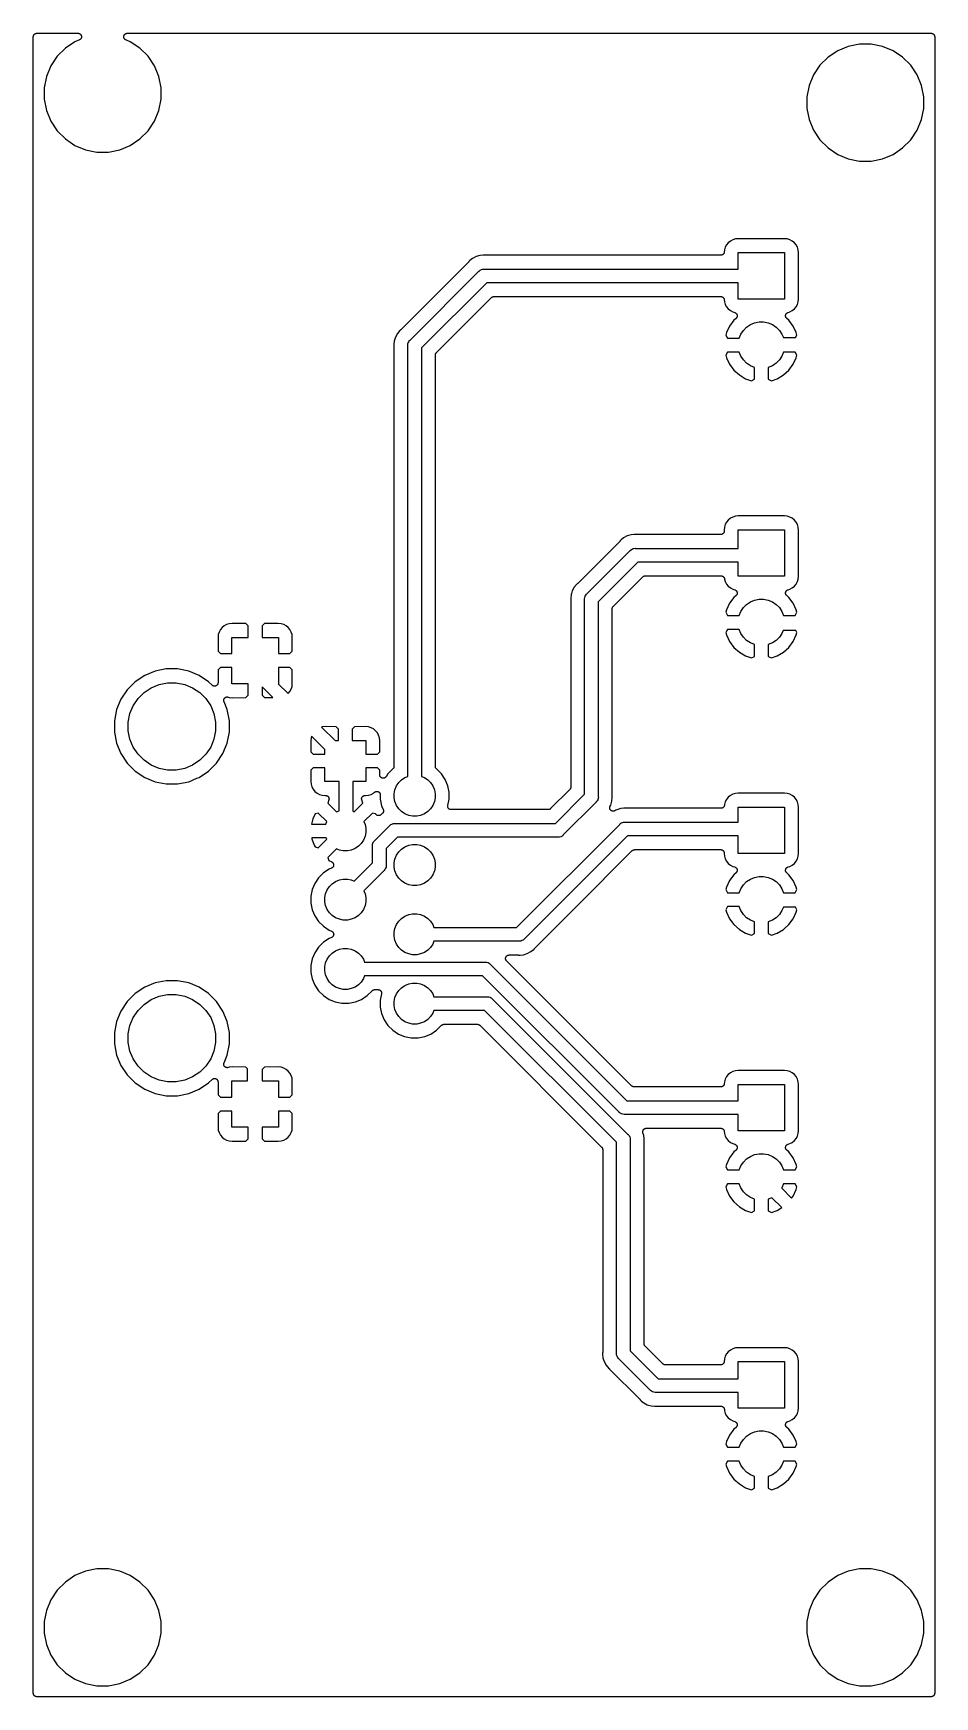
# Model space of a CAD drawing. Extents: x 2.95 to 4.25, y -5.75 to -3.35.
import ezdxf

# ---------------------------------------------------------------- set-up
doc = ezdxf.new("R2010")
doc.units = 0
doc.header["$MEASUREMENT"] = 0
doc.layers.add('BLACK', color=7, linetype='CONTINUOUS')

msp = doc.modelspace()

# ---------------------------------------------------------------- linework, layer by layer
at = {"layer": 'BLACK', "linetype": 'CONTINUOUS'}
for p, q in [((2.95, -3.35493), (2.95005, -3.35446)), ((2.95, -3.35496), (2.95, -3.35493)), ((2.95, -3.35497), (2.95, -3.35496)), ((2.95, -3.355), (2.95, -3.35497)), ((2.95, -3.35497), (2.95, -3.35497)), ((2.95, -5.745), (2.95, -3.355)), ((2.95005, -3.35446), (2.9501, -3.35399)), ((2.9501, -3.35399), (2.95011, -3.35398)), ((2.95011, -3.35396), (2.95025, -3.35351)), ((2.95011, -3.35398), (2.95011, -3.35396)), ((2.95025, -3.35351), (2.95039, -3.35306)), ((2.95039, -3.35306), (2.9504, -3.35305)), ((2.9504, -3.35303), (2.95063, -3.35262)), ((2.9504, -3.35305), (2.9504, -3.35303)), ((2.95063, -3.35262), (2.95085, -3.3522)), ((2.95085, -3.3522), (2.95087, -3.35219)), ((2.95087, -3.35218), (2.95118, -3.35182)), ((2.95087, -3.35219), (2.95087, -3.35218)), ((2.95118, -3.35182), (2.95148, -3.35145)), ((2.95148, -3.35145), (2.95149, -3.35144)), ((2.95149, -3.35144), (2.9515, -3.35143)), ((2.9515, -3.35143), (2.95187, -3.35113)), ((2.95187, -3.35113), (2.95223, -3.35084)), ((2.95223, -3.35084), (2.95225, -3.35083)), ((2.95225, -3.35083), (2.95226, -3.35082)), ((2.95226, -3.35082), (2.95268, -3.3506)), ((2.95268, -3.3506), (2.95309, -3.35038)), ((2.95309, -3.35038), (2.95311, -3.35037)), ((2.95311, -3.35037), (2.95313, -3.35036)), ((2.95313, -3.35036), (2.95358, -3.35023)), ((2.95358, -3.35023), (2.95403, -3.3501)), ((2.95403, -3.3501), (2.95405, -3.35009)), ((2.95405, -3.35009), (2.95406, -3.35009)), ((2.95406, -3.35009), (2.95453, -3.35005)), ((2.95453, -3.35005), (2.955, -3.35)), ((2.955, -3.35), (3.01455, -3.35)), ((3.01646, -3.35962), (3.01005, -3.36227)), ((3.01455, -3.35), (3.01461, -3.35)), ((3.01461, -3.35), (3.01461, -3.35)), ((3.01461, -3.35), (3.01461, -3.35)), ((3.01461, -3.35), (3.01462, -3.35)), ((3.01462, -3.35), (3.01512, -3.35006)), ((3.01512, -3.35006), (3.01558, -3.35011)), ((3.01558, -3.35011), (3.01558, -3.35011)), ((3.01558, -3.35011), (3.01559, -3.35011)), ((3.01559, -3.35011), (3.01607, -3.35026)), ((3.01607, -3.35026), (3.01651, -3.3504)), ((3.01689, -3.35939), (3.01646, -3.35962)), ((3.01651, -3.3504), (3.01652, -3.3504)), ((3.01652, -3.3504), (3.01652, -3.3504)), ((3.01652, -3.3504), (3.01695, -3.35064)), ((3.01732, -3.35916), (3.01689, -3.35939)), ((3.01695, -3.35064), (3.01737, -3.35087)), ((3.01769, -3.35886), (3.01732, -3.35916)), ((3.01732, -3.35916), (3.01732, -3.35916)), ((3.01732, -3.35916), (3.01732, -3.35916)), ((3.01737, -3.35087), (3.01737, -3.35087)), ((3.01737, -3.35087), (3.01737, -3.35087)), ((3.01737, -3.35087), (3.01775, -3.35119)), ((3.01807, -3.35855), (3.01769, -3.35886)), ((3.01775, -3.35119), (3.01812, -3.3515)), ((3.01808, -3.35854), (3.01807, -3.35855)), ((3.01838, -3.35818), (3.01808, -3.35854)), ((3.01808, -3.35854), (3.01808, -3.35854)), ((3.01812, -3.3515), (3.01812, -3.3515)), ((3.01812, -3.3515), (3.01812, -3.3515)), ((3.01812, -3.3515), (3.01844, -3.3519)), ((3.0187, -3.3578), (3.01838, -3.35818)), ((3.01844, -3.3519), (3.01873, -3.35225)), ((3.01893, -3.35737), (3.0187, -3.35779)), ((3.0187, -3.35779), (3.0187, -3.35779)), ((3.0187, -3.35779), (3.0187, -3.3578)), ((3.01873, -3.35225), (3.01873, -3.35226)), ((3.01873, -3.35226), (3.01873, -3.35226)), ((3.01873, -3.35226), (3.01896, -3.3527)), ((3.01916, -3.35694), (3.01893, -3.35737)), ((3.01896, -3.3527), (3.01918, -3.35312)), ((3.0193, -3.35648), (3.01916, -3.35693)), ((3.01916, -3.35693), (3.01916, -3.35693)), ((3.01916, -3.35693), (3.01916, -3.35694)), ((3.01918, -3.35312), (3.01918, -3.35312)), ((3.01918, -3.35312), (3.01919, -3.35313)), ((3.01919, -3.35313), (3.01932, -3.35359)), ((3.01945, -3.35601), (3.0193, -3.35648)), ((3.01932, -3.35359), (3.01946, -3.35405)), ((3.0195, -3.35553), (3.01945, -3.356)), ((3.01945, -3.356), (3.01945, -3.356)), ((3.01945, -3.356), (3.01945, -3.35601)), ((3.01946, -3.35405), (3.01946, -3.35406)), ((3.01946, -3.35406), (3.01946, -3.35406)), ((3.01946, -3.35406), (3.01951, -3.35455)), ((3.01955, -3.35503), (3.0195, -3.35553)), ((3.01951, -3.35455), (3.01955, -3.35503)), ((3.01955, -3.35503), (3.01955, -3.35503)), ((3.01955, -3.35503), (3.01955, -3.35503)), ((3.08045, -3.35496), (3.0805, -3.35448)), ((3.08045, -3.35497), (3.08045, -3.35496)), ((3.08045, -3.35496), (3.08045, -3.35496)), ((3.08049, -3.35544), (3.08045, -3.35497)), ((3.08054, -3.35593), (3.08049, -3.35544)), ((3.0805, -3.35448), (3.08055, -3.35399)), ((3.08054, -3.35594), (3.08054, -3.35593)), ((3.08054, -3.35593), (3.08054, -3.35593)), ((3.08067, -3.35639), (3.08054, -3.35594)), ((3.08055, -3.35399), (3.08069, -3.35353)), ((3.08055, -3.35399), (3.08055, -3.35399)), ((3.08055, -3.35399), (3.08055, -3.35399)), ((3.08081, -3.35686), (3.08067, -3.35639)), ((3.08069, -3.35353), (3.08084, -3.35306)), ((3.08081, -3.35687), (3.08081, -3.35686)), ((3.08104, -3.35731), (3.08081, -3.35687)), ((3.08081, -3.35687), (3.08081, -3.35687)), ((3.08084, -3.35305), (3.08107, -3.35264)), ((3.08084, -3.35306), (3.08084, -3.35305)), ((3.08084, -3.35306), (3.08084, -3.35306)), ((3.08126, -3.35773), (3.08104, -3.35731)), ((3.08107, -3.35264), (3.0813, -3.3522)), ((3.08127, -3.35774), (3.08126, -3.35773)), ((3.08126, -3.35773), (3.08126, -3.35773)), ((3.08158, -3.35813), (3.08127, -3.35774)), ((3.0813, -3.3522), (3.08131, -3.3522)), ((3.08131, -3.3522), (3.08162, -3.35183)), ((3.08131, -3.3522), (3.08131, -3.3522)), ((3.08187, -3.35849), (3.08158, -3.35813)), ((3.08162, -3.35183), (3.08193, -3.35145)), ((3.08188, -3.3585), (3.08187, -3.35849)), ((3.08187, -3.35849), (3.08187, -3.35849)), ((3.08225, -3.35881), (3.08188, -3.3585)), ((3.08193, -3.35145), (3.08231, -3.35114)), ((3.08193, -3.35145), (3.08193, -3.35145)), ((3.08193, -3.35145), (3.08193, -3.35145)), ((3.08262, -3.35912), (3.08225, -3.35881)), ((3.08231, -3.35114), (3.08268, -3.35084)), ((3.08263, -3.35913), (3.08262, -3.35912)), ((3.08262, -3.35912), (3.08262, -3.35912)), ((3.08304, -3.35936), (3.08263, -3.35913)), ((3.08268, -3.35084), (3.08269, -3.35083)), ((3.08269, -3.35083), (3.08311, -3.35061)), ((3.08269, -3.35083), (3.08269, -3.35083)), ((3.08347, -3.35959), (3.08304, -3.35936)), ((3.08311, -3.35061), (3.08354, -3.35038)), ((3.08348, -3.3596), (3.08347, -3.35959)), ((3.08354, -3.35962), (3.08348, -3.3596)), ((3.08348, -3.3596), (3.08348, -3.3596)), ((3.08348, -3.3596), (3.08348, -3.3596)), ((3.08354, -3.35038), (3.08355, -3.35038)), ((3.08995, -3.36227), (3.08354, -3.35962)), ((3.08355, -3.35037), (3.08401, -3.35024)), ((3.08355, -3.35038), (3.08355, -3.35037)), ((3.08401, -3.35024), (3.08448, -3.3501)), ((3.08448, -3.3501), (3.08448, -3.35009)), ((3.08448, -3.35009), (3.08449, -3.35009)), ((3.08449, -3.35009), (3.08497, -3.35005)), ((3.08497, -3.35005), (3.08545, -3.35)), ((3.08545, -3.35), (4.245, -3.35)), ((4.245, -3.35), (4.24503, -3.35)), ((4.24503, -3.35), (4.24503, -3.35)), ((4.24503, -3.35), (4.24504, -3.35)), ((4.24504, -3.35), (4.24507, -3.35)), ((4.24507, -3.35), (4.24554, -3.35005)), ((4.24554, -3.35005), (4.24601, -3.3501)), ((4.24601, -3.3501), (4.24602, -3.35011)), ((4.24602, -3.35011), (4.24604, -3.35011)), ((4.24604, -3.35011), (4.24649, -3.35025)), ((4.24649, -3.35025), (4.24694, -3.35039)), ((4.24694, -3.35039), (4.24695, -3.3504)), ((4.24695, -3.3504), (4.24697, -3.3504)), ((4.24697, -3.3504), (4.24738, -3.35063)), ((4.24738, -3.35063), (4.2478, -3.35085)), ((4.2478, -3.35085), (4.24781, -3.35087)), ((4.24781, -3.35087), (4.24782, -3.35087)), ((4.24782, -3.35087), (4.24818, -3.35118)), ((4.24818, -3.35118), (4.24855, -3.35148)), ((4.24855, -3.35148), (4.24856, -3.35149)), ((4.24856, -3.35149), (4.24857, -3.3515)), ((4.24857, -3.3515), (4.24887, -3.35187)), ((4.24887, -3.35187), (4.24916, -3.35223)), ((4.24916, -3.35223), (4.24917, -3.35225)), ((4.24917, -3.35225), (4.24918, -3.35226)), ((4.24918, -3.35226), (4.2494, -3.35268)), ((4.2494, -3.35268), (4.24962, -3.35309)), ((4.24962, -3.35309), (4.24963, -3.35311)), ((4.24963, -3.35311), (4.24964, -3.35313)), ((4.24964, -3.35313), (4.24977, -3.35358)), ((4.24977, -3.35358), (4.2499, -3.35403)), ((4.2499, -3.35403), (4.24991, -3.35405)), ((4.24991, -3.35405), (4.24991, -3.35406)), ((4.24991, -3.35406), (4.24995, -3.35453)), ((4.24995, -3.35453), (4.25, -3.355)), ((4.25, -3.355), (4.25, -5.745)), ((2.9845, -3.38325), (2.97527, -3.39706)), ((2.99624, -3.3715), (2.9845, -3.38325)), ((3.01005, -3.36227), (2.99624, -3.3715)), ((3.10376, -3.3715), (3.08995, -3.36227)), ((3.1155, -3.38325), (3.10376, -3.3715)), ((3.12473, -3.39706), (3.1155, -3.38325)), ((4.11005, -3.37527), (4.09624, -3.3845)), ((4.1254, -3.36891), (4.11005, -3.37527)), ((4.14169, -3.36567), (4.1254, -3.36891)), ((4.15831, -3.36567), (4.14169, -3.36567)), ((4.1746, -3.36891), (4.15831, -3.36567)), ((4.18995, -3.37527), (4.1746, -3.36891)), ((4.20376, -3.3845), (4.18995, -3.37527)), ((2.97527, -3.39706), (2.96891, -3.41241)), ((3.13109, -3.41241), (3.12473, -3.39706)), ((4.0845, -3.39624), (4.07527, -3.41005)), ((4.09624, -3.3845), (4.0845, -3.39624)), ((4.2155, -3.39624), (4.20376, -3.3845)), ((4.22473, -3.41005), (4.2155, -3.39624)), ((2.96891, -3.41241), (2.96567, -3.4287)), ((2.96567, -3.4287), (2.96567, -3.44531)), ((3.13433, -3.4287), (3.13109, -3.41241)), ((3.13433, -3.44531), (3.13433, -3.4287)), ((4.06891, -3.4254), (4.06567, -3.44169)), ((4.07527, -3.41005), (4.06891, -3.4254)), ((4.23109, -3.4254), (4.22473, -3.41005)), ((4.23433, -3.44169), (4.23109, -3.4254)), ((2.96567, -3.44531), (2.96891, -3.46161)), ((3.13109, -3.46161), (3.13433, -3.44531)), ((4.06567, -3.44169), (4.06567, -3.45831)), ((4.23433, -3.45831), (4.23433, -3.44169)), ((2.96891, -3.46161), (2.97527, -3.47695)), ((2.97527, -3.47695), (2.9845, -3.49077)), ((3.1155, -3.49077), (3.12473, -3.47695)), ((3.12473, -3.47695), (3.13109, -3.46161)), ((4.06567, -3.45831), (4.06891, -3.4746)), ((4.06891, -3.4746), (4.07527, -3.48995)), ((4.22473, -3.48995), (4.23109, -3.4746)), ((4.23109, -3.4746), (4.23433, -3.45831)), ((2.9845, -3.49077), (2.99624, -3.50251)), ((2.99624, -3.50251), (3.01005, -3.51174)), ((3.08995, -3.51174), (3.10376, -3.50251)), ((3.10376, -3.50251), (3.1155, -3.49077)), ((4.07527, -3.48995), (4.0845, -3.50376)), ((4.0845, -3.50376), (4.09624, -3.5155)), ((4.20376, -3.5155), (4.2155, -3.50376)), ((4.2155, -3.50376), (4.22473, -3.48995)), ((3.01005, -3.51174), (3.0254, -3.5181)), ((3.0254, -3.5181), (3.04169, -3.52134)), ((3.04169, -3.52134), (3.05831, -3.52134)), ((3.05831, -3.52134), (3.0746, -3.5181)), ((3.0746, -3.5181), (3.08995, -3.51174)), ((4.09624, -3.5155), (4.11005, -3.52473)), ((4.11005, -3.52473), (4.1254, -3.53109)), ((4.1746, -3.53109), (4.18995, -3.52473)), ((4.18995, -3.52473), (4.20376, -3.5155)), ((4.1254, -3.53109), (4.14169, -3.53433)), ((4.14169, -3.53433), (4.15831, -3.53433)), ((4.15831, -3.53433), (4.1746, -3.53109)), ((3.95884, -3.64797), (3.95537, -3.64983)), ((3.96261, -3.64682), (3.95884, -3.64797)), ((3.96678, -3.64641), (3.96261, -3.64682)), ((4.03322, -3.64641), (3.96678, -3.64641)), ((4.03739, -3.64682), (4.03322, -3.64641)), ((4.04116, -3.64797), (4.03739, -3.64682)), ((4.04463, -3.64983), (4.04116, -3.64797)), ((3.59415, -3.67059), (3.58852, -3.6723)), ((3.59877, -3.67013), (3.59415, -3.67059)), ((3.59878, -3.67013), (3.59877, -3.67013)), ((3.6, -3.67001), (3.59878, -3.67013)), ((3.60122, -3.67013), (3.6, -3.67001)), ((3.60143, -3.67013), (3.60122, -3.67013)), ((3.60164, -3.67016), (3.60143, -3.67013)), ((3.60171, -3.67016), (3.60164, -3.67016)), ((3.94155, -3.67016), (3.60171, -3.67016)), ((3.94178, -3.67014), (3.94155, -3.67016)), ((3.942, -3.67014), (3.94178, -3.67014)), ((3.94226, -3.67009), (3.942, -3.67014)), ((3.94252, -3.67006), (3.94226, -3.67009)), ((3.94274, -3.67), (3.94252, -3.67006)), ((3.94296, -3.66995), (3.94274, -3.67)), ((3.9432, -3.66986), (3.94296, -3.66995)), ((3.94346, -3.66978), (3.9432, -3.66986)), ((3.94366, -3.66967), (3.94346, -3.66978)), ((3.94386, -3.66959), (3.94366, -3.66967)), ((3.94408, -3.66945), (3.94386, -3.66959)), ((3.94432, -3.66932), (3.94408, -3.66945)), ((3.94449, -3.66918), (3.94432, -3.66932)), ((3.94468, -3.66906), (3.94449, -3.66918)), ((3.94487, -3.66887), (3.94468, -3.66906)), ((3.94507, -3.66871), (3.94487, -3.66887)), ((3.94522, -3.66853), (3.94507, -3.66871)), ((3.94538, -3.66837), (3.94522, -3.66853)), ((3.94553, -3.66816), (3.94538, -3.66837)), ((3.9457, -3.66795), (3.94553, -3.66816)), ((3.9458, -3.66775), (3.9457, -3.66795)), ((3.94593, -3.66757), (3.9458, -3.66775)), ((3.94603, -3.66733), (3.94593, -3.66757)), ((3.94616, -3.6671), (3.94603, -3.66733)), ((3.94623, -3.66688), (3.94616, -3.6671)), ((3.94632, -3.66667), (3.94623, -3.66688)), ((3.94637, -3.66641), (3.94632, -3.66667)), ((3.94645, -3.66616), (3.94637, -3.66641)), ((3.94647, -3.66594), (3.94645, -3.66616)), ((3.94652, -3.66572), (3.94647, -3.66594)), ((3.94653, -3.66565), (3.94652, -3.66572)), ((3.94682, -3.66261), (3.94653, -3.66565)), ((3.94797, -3.65884), (3.94682, -3.66261)), ((3.94983, -3.65537), (3.94797, -3.65884)), ((3.95232, -3.65232), (3.94983, -3.65537)), ((3.95537, -3.64983), (3.95232, -3.65232)), ((3.96654, -3.69016), (3.96654, -3.66654)), ((3.96654, -3.66654), (4.03346, -3.66654)), ((4.03346, -3.66654), (4.03346, -3.73346)), ((4.04768, -3.65232), (4.04463, -3.64983)), ((4.05017, -3.65537), (4.04768, -3.65232)), ((4.05203, -3.65884), (4.05017, -3.65537)), ((4.05318, -3.66261), (4.05203, -3.65884)), ((4.05359, -3.66678), (4.05318, -3.66261)), ((4.05359, -3.73322), (4.05359, -3.66678)), ((3.57769, -3.68011), (3.48011, -3.77769)), ((3.49338, -3.7927), (3.5927, -3.69338)), ((3.57782, -3.67995), (3.57769, -3.68011)), ((3.57797, -3.6798), (3.57782, -3.67995)), ((3.57802, -3.67974), (3.57797, -3.6798)), ((3.5788, -3.6788), (3.57802, -3.67974)), ((3.57974, -3.67802), (3.5788, -3.6788)), ((3.57975, -3.67802), (3.57974, -3.67802)), ((3.58334, -3.67507), (3.57975, -3.67802)), ((3.58852, -3.6723), (3.58334, -3.67507)), ((3.5927, -3.69338), (3.59301, -3.69301)), ((3.59301, -3.69301), (3.59451, -3.69178)), ((3.59451, -3.69178), (3.59622, -3.69086)), ((3.59622, -3.69086), (3.59807, -3.6903)), ((3.59807, -3.6903), (3.59952, -3.69016)), ((3.59952, -3.69016), (3.6, -3.69011)), ((3.59952, -3.69016), (3.59952, -3.69016)), ((3.6, -3.69011), (3.60048, -3.69016)), ((3.60048, -3.69016), (3.96654, -3.69016)), ((3.60408, -3.70984), (3.50984, -3.80408)), ((3.96654, -3.70984), (3.60408, -3.70984)), ((3.96654, -3.73346), (3.96654, -3.70984)), ((3.53169, -3.81052), (3.6109, -3.73131)), ((3.6109, -3.73131), (3.61091, -3.7313)), ((3.61091, -3.73129), (3.61095, -3.73126)), ((3.61091, -3.7313), (3.61091, -3.73129)), ((3.61091, -3.73129), (3.61091, -3.73129)), ((3.61095, -3.73126), (3.61131, -3.73097)), ((3.61131, -3.73097), (3.61167, -3.73068)), ((3.61167, -3.73068), (3.61169, -3.73067)), ((3.61169, -3.73067), (3.61171, -3.73065)), ((3.61171, -3.73065), (3.61212, -3.73044)), ((3.61212, -3.73044), (3.61253, -3.73022)), ((3.61253, -3.73022), (3.61255, -3.73021)), ((3.61255, -3.73021), (3.61258, -3.7302)), ((3.61258, -3.7302), (3.61302, -3.73007)), ((3.61302, -3.73007), (3.61346, -3.72994)), ((3.61346, -3.72994), (3.61349, -3.72994)), ((3.61349, -3.72994), (3.61351, -3.72993)), ((3.61351, -3.72993), (3.61397, -3.72989)), ((3.61397, -3.72989), (3.61443, -3.72984)), ((3.61443, -3.72984), (3.94155, -3.72984)), ((3.94155, -3.72984), (3.94162, -3.72984)), ((3.94162, -3.72984), (3.94184, -3.72987)), ((3.94184, -3.72987), (3.94207, -3.72987)), ((3.94207, -3.72987), (3.94233, -3.72992)), ((3.94233, -3.72992), (3.94259, -3.72995)), ((3.94259, -3.72995), (3.94281, -3.73002)), ((3.94281, -3.73002), (3.94303, -3.73007)), ((3.94303, -3.73007), (3.94327, -3.73017)), ((3.94327, -3.73017), (3.94352, -3.73025)), ((3.94352, -3.73025), (3.94372, -3.73036)), ((3.94372, -3.73036), (3.94393, -3.73044)), ((3.94393, -3.73044), (3.94414, -3.73059)), ((3.94414, -3.73059), (3.94438, -3.73072)), ((3.94438, -3.73072), (3.94455, -3.73086)), ((3.94455, -3.73086), (3.94474, -3.73099)), ((3.94474, -3.73099), (3.94492, -3.73118)), ((3.94492, -3.73118), (3.94512, -3.73134)), ((3.94512, -3.73134), (3.94526, -3.73152)), ((3.94526, -3.73152), (3.94542, -3.73168)), ((3.94542, -3.73168), (3.94557, -3.7319)), ((3.94557, -3.7319), (3.94573, -3.7321)), ((3.94573, -3.7321), (3.94584, -3.73231)), ((3.94584, -3.73231), (3.94596, -3.73249)), ((3.94596, -3.73249), (3.94606, -3.73274)), ((3.94606, -3.73274), (3.94619, -3.73297)), ((3.94619, -3.73297), (3.94625, -3.73319)), ((3.94625, -3.73319), (3.94634, -3.7334)), ((3.94634, -3.7334), (3.94639, -3.73365)), ((3.94639, -3.73365), (3.94646, -3.73391)), ((3.94646, -3.73391), (3.94648, -3.73413)), ((3.94648, -3.73413), (3.94653, -3.73435)), ((3.94653, -3.73435), (3.94682, -3.73739)), ((3.94682, -3.73739), (3.94797, -3.74116)), ((3.94797, -3.74116), (3.94983, -3.74463)), ((4.03346, -3.73346), (3.96654, -3.73346)), ((4.05017, -3.74463), (4.05203, -3.74116)), ((4.05203, -3.74116), (4.05318, -3.73739)), ((4.05318, -3.73739), (4.05359, -3.73322)), ((3.94983, -3.74463), (3.95232, -3.74768)), ((3.95232, -3.74768), (3.95537, -3.75017)), ((3.9605, -3.764), (3.95424, -3.7724)), ((3.95537, -3.75017), (3.95884, -3.75203)), ((3.95884, -3.75203), (3.96155, -3.75285)), ((3.96344, -3.76135), (3.9605, -3.764)), ((3.96155, -3.75285), (3.96162, -3.75287)), ((3.96162, -3.75287), (3.96195, -3.75302)), ((3.96195, -3.75302), (3.96229, -3.75314)), ((3.96229, -3.75314), (3.96239, -3.75321)), ((3.96239, -3.75321), (3.96251, -3.75326)), ((3.96251, -3.75326), (3.96281, -3.75346)), ((3.96281, -3.75346), (3.96312, -3.75365)), ((3.96312, -3.75365), (3.96321, -3.75374)), ((3.96321, -3.75374), (3.96332, -3.75381)), ((3.96332, -3.75381), (3.96357, -3.75407)), ((3.96369, -3.76108), (3.96344, -3.76135)), ((3.96357, -3.75407), (3.96383, -3.75431)), ((3.96395, -3.76083), (3.96369, -3.76108)), ((3.96383, -3.75431), (3.96391, -3.75442)), ((3.96391, -3.75442), (3.964, -3.75451)), ((3.96402, -3.76072), (3.96395, -3.76083)), ((3.964, -3.75451), (3.9642, -3.75481)), ((3.9641, -3.76063), (3.96402, -3.76072)), ((3.96429, -3.76032), (3.9641, -3.76063)), ((3.9642, -3.75481), (3.96441, -3.7551)), ((3.96449, -3.76002), (3.96429, -3.76032)), ((3.96441, -3.7551), (3.96446, -3.75522)), ((3.96446, -3.75522), (3.96453, -3.75533)), ((3.96454, -3.7599), (3.96449, -3.76002)), ((3.96453, -3.75533), (3.96467, -3.75566)), ((3.96461, -3.75979), (3.96454, -3.7599)), ((3.96473, -3.75945), (3.96461, -3.75979)), ((3.96467, -3.75566), (3.96482, -3.75599)), ((3.96487, -3.75912), (3.96473, -3.75945)), ((3.96482, -3.75599), (3.96485, -3.75611)), ((3.96485, -3.75611), (3.9649, -3.75623)), ((3.9649, -3.759), (3.96487, -3.75912)), ((3.9649, -3.75623), (3.96496, -3.75659)), ((3.96494, -3.75888), (3.9649, -3.759)), ((3.965, -3.75852), (3.96494, -3.75888)), ((3.96496, -3.75659), (3.96505, -3.75694)), ((3.96507, -3.75817), (3.965, -3.75852)), ((3.96505, -3.75694), (3.96505, -3.75706)), ((3.96505, -3.75706), (3.96508, -3.75719)), ((3.96508, -3.75719), (3.96507, -3.75755)), ((3.96507, -3.75755), (3.96509, -3.75791)), ((3.96509, -3.75791), (3.96507, -3.75804)), ((3.96507, -3.75804), (3.96507, -3.75817)), ((3.98415, -3.77034), (3.99024, -3.76782)), ((3.99024, -3.76782), (3.9967, -3.76654)), ((3.9967, -3.76654), (4.0033, -3.76654)), ((4.0033, -3.76654), (4.00976, -3.76782)), ((4.00976, -3.76782), (4.01585, -3.77034)), ((4.03491, -3.75784), (4.03493, -3.75748)), ((4.03492, -3.75797), (4.03491, -3.75784)), ((4.03492, -3.7581), (4.03492, -3.75797)), ((4.03499, -3.75845), (4.03492, -3.7581)), ((4.03493, -3.75712), (4.03496, -3.757)), ((4.03493, -3.75748), (4.03493, -3.75712)), ((4.03496, -3.75687), (4.03505, -3.75652)), ((4.03496, -3.757), (4.03496, -3.75687)), ((4.03504, -3.75881), (4.03499, -3.75845)), ((4.03508, -3.75893), (4.03504, -3.75881)), ((4.03505, -3.75652), (4.03512, -3.75616)), ((4.03511, -3.75905), (4.03508, -3.75893)), ((4.03524, -3.75939), (4.03511, -3.75905)), ((4.03512, -3.75616), (4.03517, -3.75605)), ((4.03517, -3.75605), (4.03521, -3.75592)), ((4.03521, -3.75592), (4.03536, -3.7556)), ((4.03536, -3.75973), (4.03524, -3.75939)), ((4.03536, -3.7556), (4.0355, -3.75526)), ((4.03543, -3.75984), (4.03536, -3.75973)), ((4.03547, -3.75996), (4.03543, -3.75984)), ((4.03567, -3.76026), (4.03547, -3.75996)), ((4.0355, -3.75526), (4.03557, -3.75516)), ((4.03557, -3.75516), (4.03563, -3.75504)), ((4.03563, -3.75504), (4.03584, -3.75475)), ((4.03586, -3.76057), (4.03567, -3.76026)), ((4.03584, -3.75475), (4.03605, -3.75445)), ((4.03594, -3.76067), (4.03586, -3.76057)), ((4.03601, -3.76077), (4.03594, -3.76067)), ((4.03626, -3.76103), (4.03601, -3.76077)), ((4.03605, -3.75445), (4.03614, -3.75436)), ((4.03614, -3.75436), (4.03621, -3.75426)), ((4.03621, -3.75426), (4.03648, -3.75402)), ((4.0365, -3.7613), (4.03626, -3.76103)), ((4.03648, -3.75402), (4.03674, -3.75377)), ((4.03656, -3.76135), (4.0365, -3.7613)), ((4.0395, -3.764), (4.03656, -3.76135)), ((4.03674, -3.75377), (4.03684, -3.7537)), ((4.03684, -3.7537), (4.03694, -3.75361)), ((4.03694, -3.75361), (4.03725, -3.75343)), ((4.03725, -3.75343), (4.03755, -3.75322)), ((4.03755, -3.75322), (4.03767, -3.75318)), ((4.03767, -3.75318), (4.03778, -3.75311)), ((4.03778, -3.75311), (4.03812, -3.75299)), ((4.03812, -3.75299), (4.03845, -3.75285)), ((4.03845, -3.75285), (4.04116, -3.75203)), ((4.04576, -3.7724), (4.0395, -3.764)), ((4.04116, -3.75203), (4.04463, -3.75017)), ((4.04463, -3.75017), (4.04768, -3.74768)), ((4.04768, -3.74768), (4.05017, -3.74463)), ((3.4723, -3.78852), (3.47059, -3.79415)), ((3.47507, -3.78334), (3.4723, -3.78852)), ((3.4788, -3.7788), (3.47507, -3.78334)), ((3.47975, -3.77802), (3.4788, -3.7788)), ((3.47989, -3.77787), (3.47975, -3.77802)), ((3.48006, -3.77774), (3.47989, -3.77787)), ((3.48011, -3.77769), (3.48006, -3.77774)), ((3.94968, -3.78196), (3.94863, -3.78543)), ((3.94863, -3.78543), (3.95104, -3.79)), ((3.95424, -3.7724), (3.94968, -3.78196)), ((3.95104, -3.79), (3.96792, -3.79)), ((3.96792, -3.79), (3.97034, -3.78415)), ((3.97034, -3.78415), (3.97401, -3.77867)), ((3.97401, -3.77867), (3.97867, -3.77401)), ((3.97867, -3.77401), (3.98415, -3.77034)), ((4.01585, -3.77034), (4.02133, -3.77401)), ((4.02133, -3.77401), (4.02599, -3.77867)), ((4.02599, -3.77867), (4.02966, -3.78415)), ((4.02966, -3.78415), (4.03173, -3.78916)), ((4.03173, -3.78916), (4.0494, -3.78916)), ((4.05032, -3.78196), (4.04576, -3.7724)), ((4.0494, -3.78916), (4.05137, -3.78543)), ((4.05137, -3.78543), (4.05032, -3.78196)), ((3.47013, -3.79878), (3.47001, -3.8)), ((3.47001, -3.8), (3.47013, -3.80122)), ((3.47059, -3.79415), (3.47013, -3.79878)), ((3.47013, -3.79878), (3.47013, -3.79878)), ((3.47013, -3.80122), (3.47014, -3.80129)), ((3.47014, -3.80129), (3.47014, -3.8015)), ((3.47014, -3.8015), (3.47016, -3.80171)), ((3.47016, -3.80171), (3.47016, -4.40773)), ((3.49011, -3.8), (3.4903, -3.79807)), ((3.49016, -3.80048), (3.49011, -3.8)), ((3.49016, -4.42212), (3.49016, -3.80048)), ((3.4903, -3.79807), (3.49086, -3.79622)), ((3.49086, -3.79622), (3.49097, -3.79601)), ((3.49097, -3.79601), (3.49178, -3.79451)), ((3.49178, -3.79451), (3.49301, -3.79301)), ((3.49301, -3.79301), (3.49338, -3.7927)), ((3.50984, -3.80408), (3.50984, -4.42212)), ((3.52984, -3.81436), (3.52989, -3.8139)), ((3.52984, -3.81441), (3.52984, -3.81436)), ((3.52984, -3.81442), (3.52984, -3.81441)), ((3.52984, -3.81441), (3.52984, -3.81441)), ((3.52984, -3.81443), (3.52984, -3.81442)), ((3.52984, -4.40773), (3.52984, -3.81443)), ((3.52989, -3.8139), (3.52994, -3.81344)), ((3.52994, -3.81344), (3.52995, -3.81342)), ((3.52995, -3.81339), (3.53009, -3.81295)), ((3.52995, -3.81342), (3.52995, -3.81339)), ((3.53009, -3.81295), (3.53023, -3.81251)), ((3.53023, -3.81251), (3.53024, -3.81249)), ((3.53024, -3.81249), (3.53025, -3.81246)), ((3.53025, -3.81246), (3.53047, -3.81206)), ((3.53047, -3.81206), (3.53069, -3.81165)), ((3.53069, -3.81165), (3.5307, -3.81163)), ((3.5307, -3.81163), (3.53072, -3.81161)), ((3.53072, -3.81161), (3.53101, -3.81125)), ((3.53101, -3.81125), (3.53131, -3.8109)), ((3.53131, -3.8109), (3.53169, -3.81052)), ((3.53169, -3.81052), (3.53169, -3.81052)), ((3.95104, -3.81), (3.94863, -3.81457)), ((3.94863, -3.81457), (3.94968, -3.81804)), ((3.96792, -3.81), (3.95104, -3.81)), ((3.97034, -3.81585), (3.96792, -3.81)), ((3.97401, -3.82133), (3.97034, -3.81585)), ((4.02966, -3.81585), (4.02599, -3.82133)), ((4.03208, -3.81), (4.02966, -3.81585)), ((4.04896, -3.81), (4.03208, -3.81)), ((4.05137, -3.81457), (4.04896, -3.81)), ((4.05032, -3.81804), (4.05137, -3.81457)), ((3.94968, -3.81804), (3.95424, -3.8276)), ((3.95424, -3.8276), (3.9605, -3.836)), ((3.9605, -3.836), (3.96828, -3.84301)), ((3.97867, -3.82599), (3.97401, -3.82133)), ((3.98415, -3.82966), (3.97867, -3.82599)), ((3.99, -3.83208), (3.98415, -3.82966)), ((3.99, -3.84898), (3.99, -3.83208)), ((4.01585, -3.82966), (4.01, -3.83208)), ((4.01, -3.83208), (4.01, -3.84898)), ((4.02133, -3.82599), (4.01585, -3.82966)), ((4.02599, -3.82133), (4.02133, -3.82599)), ((4.03172, -3.84301), (4.0395, -3.836)), ((4.0395, -3.836), (4.04576, -3.8276)), ((4.04576, -3.8276), (4.05032, -3.81804)), ((3.96828, -3.84301), (3.97728, -3.84837)), ((3.97728, -3.84837), (3.98556, -3.85131)), ((3.98556, -3.85131), (3.99, -3.84898)), ((4.01, -3.84898), (4.01444, -3.85131)), ((4.01444, -3.85131), (4.02272, -3.84837)), ((4.02272, -3.84837), (4.03172, -3.84301)), ((3.94983, -4.05537), (3.94797, -4.05884)), ((3.95232, -4.05232), (3.94983, -4.05537)), ((3.95537, -4.04983), (3.95232, -4.05232)), ((3.95884, -4.04797), (3.95537, -4.04983)), ((3.96261, -4.04682), (3.95884, -4.04797)), ((3.96678, -4.04641), (3.96261, -4.04682)), ((4.03322, -4.04641), (3.96678, -4.04641)), ((4.03739, -4.04682), (4.03322, -4.04641)), ((4.04116, -4.04797), (4.03739, -4.04682)), ((4.04463, -4.04983), (4.04116, -4.04797)), ((4.04768, -4.05232), (4.04463, -4.04983)), ((4.05017, -4.05537), (4.04768, -4.05232)), ((4.05203, -4.05884), (4.05017, -4.05537)), ((3.80134, -4.07807), (3.79775, -4.08102)), ((3.80652, -4.0753), (3.80134, -4.07807)), ((3.81215, -4.07359), (3.80652, -4.0753)), ((3.81677, -4.07313), (3.81215, -4.07359)), ((3.81678, -4.07313), (3.81677, -4.07313)), ((3.818, -4.07301), (3.81678, -4.07313)), ((3.81922, -4.07313), (3.818, -4.07301)), ((3.81943, -4.07313), (3.81922, -4.07313)), ((3.81964, -4.07316), (3.81943, -4.07313)), ((3.81971, -4.07316), (3.81964, -4.07316)), ((3.94141, -4.07316), (3.81971, -4.07316)), ((3.94188, -4.07311), (3.94141, -4.07316)), ((3.94235, -4.07307), (3.94188, -4.07311)), ((3.94237, -4.07306), (3.94235, -4.07307)), ((3.94239, -4.07306), (3.94237, -4.07306)), ((3.94284, -4.07293), (3.94239, -4.07306)), ((3.94329, -4.07279), (3.94284, -4.07293)), ((3.9433, -4.07279), (3.94329, -4.07279)), ((3.94332, -4.07278), (3.9433, -4.07279)), ((3.94374, -4.07256), (3.94332, -4.07278)), ((3.94415, -4.07234), (3.94374, -4.07256)), ((3.94417, -4.07233), (3.94415, -4.07234)), ((3.94418, -4.07232), (3.94417, -4.07233)), ((3.94455, -4.07202), (3.94418, -4.07232)), ((3.94491, -4.07173), (3.94455, -4.07202)), ((3.94492, -4.07172), (3.94491, -4.07173)), ((3.94494, -4.07171), (3.94492, -4.07172)), ((3.94524, -4.07134), (3.94494, -4.07171)), ((3.94554, -4.07098), (3.94524, -4.07134)), ((3.94555, -4.07097), (3.94554, -4.07098)), ((3.94556, -4.07095), (3.94555, -4.07097)), ((3.94578, -4.07054), (3.94556, -4.07095)), ((3.94601, -4.07013), (3.94578, -4.07054)), ((3.94602, -4.07011), (3.94601, -4.07013)), ((3.94616, -4.06965), (3.94602, -4.0701)), ((3.94602, -4.0701), (3.94602, -4.07011)), ((3.94631, -4.0692), (3.94616, -4.06965)), ((3.94636, -4.0687), (3.94631, -4.06916)), ((3.94631, -4.06916), (3.94631, -4.06918)), ((3.94631, -4.06918), (3.94631, -4.0692)), ((3.94641, -4.06823), (3.94636, -4.0687)), ((3.94682, -4.06261), (3.94641, -4.06678)), ((3.94641, -4.06678), (3.94641, -4.06816)), ((3.94641, -4.06816), (3.94641, -4.06819)), ((3.94641, -4.06819), (3.94641, -4.06819)), ((3.94641, -4.06819), (3.94641, -4.06819)), ((3.94641, -4.06819), (3.94641, -4.06823)), ((3.94797, -4.05884), (3.94682, -4.06261)), ((3.96654, -4.09316), (3.96654, -4.06654)), ((3.96654, -4.06654), (4.03346, -4.06654)), ((4.03346, -4.06654), (4.03346, -4.13346)), ((4.05318, -4.06261), (4.05203, -4.05884)), ((4.05359, -4.06678), (4.05318, -4.06261)), ((4.05359, -4.13322), (4.05359, -4.06678)), ((3.79569, -4.08311), (3.73511, -4.14369)), ((3.74838, -4.1587), (3.8107, -4.09638)), ((3.79582, -4.08295), (3.79569, -4.08311)), ((3.79597, -4.0828), (3.79582, -4.08295)), ((3.79602, -4.08274), (3.79597, -4.0828)), ((3.7968, -4.0818), (3.79602, -4.08274)), ((3.79774, -4.08102), (3.7968, -4.0818)), ((3.79775, -4.08102), (3.79774, -4.08102)), ((3.8107, -4.09638), (3.81101, -4.09601)), ((3.81101, -4.09601), (3.81251, -4.09478)), ((3.81251, -4.09478), (3.81422, -4.09386)), ((3.81422, -4.09386), (3.81514, -4.09358)), ((3.81514, -4.09358), (3.81607, -4.0933)), ((3.81607, -4.0933), (3.818, -4.09311)), ((3.818, -4.09311), (3.81848, -4.09316)), ((3.81848, -4.09316), (3.96654, -4.09316)), ((3.82208, -4.11284), (3.76484, -4.17008)), ((3.96654, -4.11284), (3.82208, -4.11284)), ((3.96654, -4.13346), (3.96654, -4.11284)), ((3.73007, -4.14934), (3.7273, -4.15452)), ((3.7338, -4.1448), (3.73007, -4.14934)), ((3.73475, -4.14402), (3.7338, -4.1448)), ((3.73489, -4.14387), (3.73475, -4.14402)), ((3.73506, -4.14374), (3.73489, -4.14387)), ((3.73511, -4.14369), (3.73506, -4.14374)), ((3.78631, -4.1769), (3.8289, -4.13431)), ((3.8289, -4.13431), (3.82891, -4.1343)), ((3.82891, -4.13429), (3.82895, -4.13426)), ((3.82891, -4.1343), (3.82891, -4.13429)), ((3.82891, -4.13429), (3.82891, -4.13429)), ((3.82895, -4.13426), (3.82931, -4.13397)), ((3.82931, -4.13397), (3.82967, -4.13368)), ((3.82967, -4.13368), (3.82969, -4.13367)), ((3.82969, -4.13367), (3.82971, -4.13365)), ((3.82971, -4.13365), (3.83012, -4.13344)), ((3.83012, -4.13344), (3.83053, -4.13322)), ((3.83053, -4.13322), (3.83055, -4.13321)), ((3.83055, -4.13321), (3.83058, -4.1332)), ((3.83058, -4.1332), (3.83102, -4.13307)), ((3.83102, -4.13307), (3.83146, -4.13294)), ((3.83146, -4.13294), (3.83149, -4.13294)), ((3.83149, -4.13294), (3.83151, -4.13293)), ((3.83151, -4.13293), (3.83197, -4.13289)), ((3.83197, -4.13289), (3.83243, -4.13284)), ((3.83243, -4.13284), (3.94185, -4.13284)), ((3.94185, -4.13284), (3.94192, -4.13284)), ((3.94192, -4.13284), (3.94214, -4.13287)), ((3.94214, -4.13287), (3.94237, -4.13287)), ((3.94237, -4.13287), (3.94262, -4.13292)), ((3.94262, -4.13292), (3.94289, -4.13295)), ((3.94289, -4.13295), (3.9431, -4.13302)), ((3.9431, -4.13302), (3.94332, -4.13307)), ((3.94332, -4.13307), (3.94356, -4.13317)), ((3.94356, -4.13317), (3.94382, -4.13325)), ((3.94382, -4.13325), (3.94401, -4.13336)), ((3.94401, -4.13336), (3.94422, -4.13344)), ((3.94422, -4.13344), (3.94444, -4.13359)), ((3.94444, -4.13359), (3.94467, -4.13372)), ((3.94467, -4.13372), (3.94484, -4.13386)), ((3.94484, -4.13386), (3.94503, -4.13399)), ((3.94503, -4.13399), (3.94522, -4.13418)), ((3.94522, -4.13418), (3.94542, -4.13434)), ((3.94542, -4.13434), (3.94556, -4.13452)), ((3.94556, -4.13452), (3.94572, -4.13468)), ((3.94572, -4.13468), (3.94586, -4.1349)), ((3.94586, -4.1349), (3.94603, -4.1351)), ((3.94603, -4.1351), (3.94613, -4.13531)), ((3.94613, -4.13531), (3.94626, -4.13549)), ((3.94626, -4.13549), (3.94636, -4.13574)), ((3.94636, -4.13574), (3.94648, -4.13597)), ((3.94648, -4.13597), (3.94655, -4.13619)), ((3.94655, -4.13619), (3.94663, -4.1364)), ((3.94663, -4.1364), (3.94668, -4.13665)), ((3.94668, -4.13665), (3.94676, -4.13691)), ((3.94676, -4.13691), (3.94678, -4.13713)), ((3.94678, -4.13713), (3.94682, -4.13735)), ((3.94682, -4.13735), (3.94682, -4.13739)), ((3.94682, -4.13739), (3.94797, -4.14116)), ((3.94797, -4.14116), (3.94983, -4.14463)), ((3.94983, -4.14463), (3.95232, -4.14768)), ((3.95232, -4.14768), (3.95537, -4.15017)), ((3.95537, -4.15017), (3.95884, -4.15203)), ((4.03346, -4.13346), (3.96654, -4.13346)), ((4.04116, -4.15203), (4.04463, -4.15017)), ((4.04463, -4.15017), (4.04768, -4.14768)), ((4.04768, -4.14768), (4.05017, -4.14463)), ((4.05017, -4.14463), (4.05203, -4.14116)), ((4.05203, -4.14116), (4.05318, -4.13739)), ((4.05318, -4.13739), (4.05359, -4.13322)), ((3.72513, -4.16478), (3.72501, -4.166)), ((3.72501, -4.166), (3.72513, -4.16722)), ((3.72559, -4.16015), (3.72513, -4.16478)), ((3.72513, -4.16478), (3.72513, -4.16478)), ((3.72513, -4.16722), (3.72514, -4.16729)), ((3.72514, -4.16729), (3.72514, -4.1675)), ((3.72514, -4.1675), (3.72516, -4.16771)), ((3.72516, -4.16771), (3.72516, -4.43757)), ((3.72577, -4.15955), (3.72559, -4.16015)), ((3.7262, -4.15812), (3.72577, -4.15955)), ((3.72577, -4.15955), (3.72577, -4.15955)), ((3.7273, -4.15452), (3.7262, -4.15812)), ((3.7262, -4.15812), (3.7262, -4.15812)), ((3.74511, -4.166), (3.7453, -4.16407)), ((3.74516, -4.16648), (3.74511, -4.166)), ((3.74516, -4.44792), (3.74516, -4.16648)), ((3.7453, -4.16407), (3.74586, -4.16222)), ((3.74586, -4.16222), (3.74597, -4.16202)), ((3.74597, -4.16202), (3.74678, -4.16051)), ((3.74678, -4.16051), (3.74801, -4.15901)), ((3.74801, -4.15901), (3.74838, -4.1587)), ((3.76484, -4.17008), (3.76484, -4.45152)), ((3.95424, -4.1724), (3.94968, -4.18196)), ((3.9605, -4.164), (3.95424, -4.1724)), ((3.95884, -4.15203), (3.96155, -4.15285)), ((3.96344, -4.16135), (3.9605, -4.164)), ((3.96155, -4.15285), (3.96162, -4.15287)), ((3.96162, -4.15287), (3.96195, -4.15302)), ((3.96195, -4.15302), (3.96229, -4.15314)), ((3.96229, -4.15314), (3.96239, -4.15321)), ((3.96239, -4.15321), (3.96251, -4.15326)), ((3.96251, -4.15326), (3.96281, -4.15346)), ((3.96281, -4.15346), (3.96312, -4.15365)), ((3.96312, -4.15365), (3.96321, -4.15374)), ((3.96321, -4.15374), (3.96332, -4.15381)), ((3.96332, -4.15381), (3.96357, -4.15407)), ((3.96369, -4.16108), (3.96344, -4.16135)), ((3.96357, -4.15407), (3.96383, -4.15431)), ((3.96395, -4.16083), (3.96369, -4.16108)), ((3.96383, -4.15431), (3.96391, -4.15442)), ((3.96391, -4.15442), (3.964, -4.15451)), ((3.96402, -4.16072), (3.96395, -4.16083)), ((3.964, -4.15451), (3.9642, -4.15481)), ((3.9641, -4.16063), (3.96402, -4.16072)), ((3.96429, -4.16032), (3.9641, -4.16063)), ((3.9642, -4.15481), (3.96441, -4.1551)), ((3.96449, -4.16002), (3.96429, -4.16032)), ((3.96441, -4.1551), (3.96446, -4.15522)), ((3.96446, -4.15522), (3.96453, -4.15533)), ((3.96454, -4.1599), (3.96449, -4.16002)), ((3.96453, -4.15533), (3.96467, -4.15566)), ((3.96461, -4.15979), (3.96454, -4.1599)), ((3.96473, -4.15945), (3.96461, -4.15979)), ((3.96467, -4.15566), (3.96482, -4.15599)), ((3.96487, -4.15912), (3.96473, -4.15945)), ((3.96482, -4.15599), (3.96485, -4.15611)), ((3.96485, -4.15611), (3.9649, -4.15623)), ((3.9649, -4.159), (3.96487, -4.15912)), ((3.9649, -4.15623), (3.96496, -4.15659)), ((3.96494, -4.15888), (3.9649, -4.159)), ((3.965, -4.15852), (3.96494, -4.15888)), ((3.96496, -4.15659), (3.96505, -4.15694)), ((3.96507, -4.15817), (3.965, -4.15852)), ((3.96505, -4.15694), (3.96505, -4.15706)), ((3.96505, -4.15706), (3.96508, -4.15719)), ((3.96508, -4.15719), (3.96507, -4.15755)), ((3.96507, -4.15755), (3.96509, -4.15791)), ((3.96509, -4.15791), (3.96507, -4.15804)), ((3.96507, -4.15804), (3.96507, -4.15817)), ((3.97401, -4.17867), (3.97867, -4.17401)), ((3.97867, -4.17401), (3.98415, -4.17034)), ((3.98415, -4.17034), (3.99024, -4.16782)), ((3.99024, -4.16782), (3.9967, -4.16654)), ((3.9967, -4.16654), (4.0033, -4.16654)), ((4.0033, -4.16654), (4.00976, -4.16782)), ((4.00976, -4.16782), (4.01585, -4.17034)), ((4.01585, -4.17034), (4.02133, -4.17401)), ((4.02133, -4.17401), (4.02599, -4.17867)), ((4.03491, -4.15784), (4.03493, -4.15748)), ((4.03492, -4.15797), (4.03491, -4.15784)), ((4.03492, -4.1581), (4.03492, -4.15797)), ((4.03499, -4.15845), (4.03492, -4.1581)), ((4.03493, -4.15712), (4.03496, -4.157)), ((4.03493, -4.15748), (4.03493, -4.15712)), ((4.03496, -4.15687), (4.03505, -4.15652)), ((4.03496, -4.157), (4.03496, -4.15687)), ((4.03504, -4.15881), (4.03499, -4.15845)), ((4.03508, -4.15893), (4.03504, -4.15881)), ((4.03505, -4.15652), (4.03512, -4.15616)), ((4.03511, -4.15905), (4.03508, -4.15893)), ((4.03524, -4.15939), (4.03511, -4.15905)), ((4.03512, -4.15616), (4.03517, -4.15605)), ((4.03517, -4.15605), (4.03521, -4.15592)), ((4.03521, -4.15592), (4.03536, -4.1556)), ((4.03536, -4.15973), (4.03524, -4.15939)), ((4.03536, -4.1556), (4.0355, -4.15526)), ((4.03543, -4.15984), (4.03536, -4.15973)), ((4.03547, -4.15996), (4.03543, -4.15984)), ((4.03567, -4.16026), (4.03547, -4.15996)), ((4.0355, -4.15526), (4.03557, -4.15516)), ((4.03557, -4.15516), (4.03563, -4.15504)), ((4.03563, -4.15504), (4.03584, -4.15475)), ((4.03586, -4.16057), (4.03567, -4.16026)), ((4.03584, -4.15475), (4.03605, -4.15445)), ((4.03594, -4.16067), (4.03586, -4.16057)), ((4.03601, -4.16077), (4.03594, -4.16067)), ((4.03626, -4.16103), (4.03601, -4.16077)), ((4.03605, -4.15445), (4.03614, -4.15436)), ((4.03614, -4.15436), (4.03621, -4.15426)), ((4.03621, -4.15426), (4.03648, -4.15402)), ((4.0365, -4.1613), (4.03626, -4.16103)), ((4.03648, -4.15402), (4.03674, -4.15377)), ((4.03656, -4.16135), (4.0365, -4.1613)), ((4.0395, -4.164), (4.03656, -4.16135)), ((4.03674, -4.15377), (4.03684, -4.1537)), ((4.03684, -4.1537), (4.03694, -4.15361)), ((4.03694, -4.15361), (4.03725, -4.15343)), ((4.03725, -4.15343), (4.03755, -4.15322)), ((4.03755, -4.15322), (4.03767, -4.15318)), ((4.03767, -4.15318), (4.03778, -4.15311)), ((4.03778, -4.15311), (4.03812, -4.15299)), ((4.03812, -4.15299), (4.03845, -4.15285)), ((4.03845, -4.15285), (4.04116, -4.15203)), ((4.04576, -4.1724), (4.0395, -4.164)), ((4.05032, -4.18196), (4.04576, -4.1724)), ((3.78484, -4.18036), (3.78489, -4.1799)), ((3.78484, -4.18041), (3.78484, -4.18036)), ((3.78484, -4.18042), (3.78484, -4.18041)), ((3.78484, -4.18041), (3.78484, -4.18041)), ((3.78484, -4.18043), (3.78484, -4.18042)), ((3.78484, -4.45029), (3.78484, -4.18043)), ((3.78489, -4.1799), (3.78494, -4.17944)), ((3.78494, -4.17944), (3.78495, -4.17942)), ((3.78495, -4.17939), (3.78509, -4.17895)), ((3.78495, -4.17942), (3.78495, -4.17939)), ((3.78509, -4.17895), (3.78523, -4.17851)), ((3.78523, -4.17851), (3.78524, -4.17849)), ((3.78524, -4.17849), (3.78525, -4.17846)), ((3.78525, -4.17846), (3.78547, -4.17806)), ((3.78547, -4.17806), (3.78569, -4.17765)), ((3.78569, -4.17765), (3.7857, -4.17763)), ((3.7857, -4.17763), (3.78572, -4.17761)), ((3.78572, -4.17761), (3.78601, -4.17725)), ((3.78601, -4.17725), (3.78631, -4.1769)), ((3.94968, -4.18196), (3.94863, -4.18543)), ((3.94863, -4.18543), (3.95104, -4.19)), ((3.95104, -4.19), (3.96792, -4.19)), ((3.96792, -4.19), (3.97034, -4.18415)), ((3.97034, -4.18415), (3.97401, -4.17867)), ((4.02599, -4.17867), (4.02966, -4.18415)), ((4.02966, -4.18415), (4.03208, -4.19)), ((4.03208, -4.19), (4.04896, -4.19)), ((4.04896, -4.19), (4.05137, -4.18543)), ((4.05137, -4.18543), (4.05032, -4.18196)), ((3.21682, -4.21761), (3.21642, -4.22177)), ((3.21642, -4.22177), (3.21652, -4.24167)), ((3.21797, -4.21384), (3.21682, -4.21761)), ((3.21983, -4.21037), (3.21797, -4.21384)), ((3.22232, -4.20732), (3.21983, -4.21037)), ((3.22537, -4.20483), (3.22232, -4.20732)), ((3.22884, -4.20297), (3.22537, -4.20483)), ((3.23261, -4.20182), (3.22884, -4.20297)), ((3.23677, -4.20142), (3.23261, -4.20182)), ((3.23654, -4.245), (3.23654, -4.22154)), ((3.23654, -4.22154), (3.26, -4.22154)), ((3.25667, -4.20152), (3.23677, -4.20142)), ((3.26, -4.20486), (3.25667, -4.20152)), ((3.26, -4.22154), (3.26, -4.20486)), ((3.28333, -4.20152), (3.28, -4.20486)), ((3.28, -4.20486), (3.28, -4.22154)), ((3.28, -4.22154), (3.30346, -4.22154)), ((3.30323, -4.20142), (3.28333, -4.20152)), ((3.30739, -4.20182), (3.30323, -4.20142)), ((3.30346, -4.22154), (3.30346, -4.245)), ((3.31116, -4.20297), (3.30739, -4.20182)), ((3.31463, -4.20483), (3.31116, -4.20297)), ((3.31768, -4.20732), (3.31463, -4.20483)), ((3.32017, -4.21037), (3.31768, -4.20732)), ((3.32203, -4.21384), (3.32017, -4.21037)), ((3.32318, -4.21761), (3.32203, -4.21384)), ((3.32358, -4.22177), (3.32318, -4.21761)), ((3.32348, -4.24167), (3.32358, -4.22177)), ((3.95104, -4.21), (3.94863, -4.21457)), ((3.94863, -4.21457), (3.94968, -4.21804)), ((3.94968, -4.21804), (3.95424, -4.2276)), ((3.96792, -4.21), (3.95104, -4.21)), ((3.97034, -4.21585), (3.96792, -4.21)), ((3.97401, -4.22133), (3.97034, -4.21585)), ((3.97867, -4.22599), (3.97401, -4.22133)), ((4.02599, -4.22133), (4.02133, -4.22599)), ((4.02966, -4.21585), (4.02599, -4.22133)), ((4.03132, -4.21184), (4.02966, -4.21585)), ((4.04993, -4.21184), (4.03132, -4.21184)), ((4.04576, -4.2276), (4.05032, -4.21804)), ((4.05137, -4.21457), (4.04993, -4.21184)), ((4.05032, -4.21804), (4.05137, -4.21457)), ((3.21652, -4.24167), (3.21986, -4.245)), ((3.21986, -4.245), (3.23654, -4.245)), ((3.30346, -4.245), (3.32014, -4.245)), ((3.32014, -4.245), (3.32348, -4.24167)), ((3.95424, -4.2276), (3.9605, -4.236)), ((3.9605, -4.236), (3.96828, -4.24301)), ((3.96828, -4.24301), (3.97728, -4.24837)), ((3.98415, -4.22966), (3.97867, -4.22599)), ((3.99, -4.23208), (3.98415, -4.22966)), ((3.99, -4.24898), (3.99, -4.23208)), ((4.01585, -4.22966), (4.01, -4.23208)), ((4.01, -4.23208), (4.01, -4.24898)), ((4.02133, -4.22599), (4.01585, -4.22966)), ((4.02272, -4.24837), (4.03172, -4.24301)), ((4.03172, -4.24301), (4.0395, -4.236)), ((4.0395, -4.236), (4.04576, -4.2276)), ((3.12579, -4.2702), (3.11069, -4.27645)), ((3.14183, -4.26701), (3.12579, -4.2702)), ((3.15817, -4.26701), (3.14183, -4.26701)), ((3.17421, -4.2702), (3.15817, -4.26701)), ((3.18931, -4.27645), (3.17421, -4.2702)), ((3.21652, -4.26833), (3.21642, -4.28701)), ((3.21986, -4.265), (3.21652, -4.26833)), ((3.23654, -4.265), (3.21986, -4.265)), ((3.23654, -4.28846), (3.23654, -4.265)), ((3.30346, -4.265), (3.30346, -4.28846)), ((3.32014, -4.265), (3.30346, -4.265)), ((3.32348, -4.26833), (3.32014, -4.265)), ((3.32358, -4.28823), (3.32348, -4.26833)), ((3.97728, -4.24837), (3.98556, -4.25131)), ((3.98556, -4.25131), (3.99, -4.24898)), ((4.01, -4.24898), (4.01444, -4.25131)), ((4.01444, -4.25131), (4.02272, -4.24837)), ((3.0971, -4.28554), (3.08554, -4.2971)), ((3.11069, -4.27645), (3.0971, -4.28554)), ((3.10984, -4.30107), (3.12016, -4.29418)), ((3.12016, -4.29418), (3.13163, -4.28943)), ((3.13163, -4.28943), (3.1438, -4.28701)), ((3.1438, -4.28701), (3.1562, -4.28701)), ((3.1562, -4.28701), (3.16837, -4.28943)), ((3.16837, -4.28943), (3.17984, -4.29418)), ((3.17984, -4.29418), (3.19016, -4.30107)), ((3.2029, -4.28554), (3.18931, -4.27645)), ((3.20789, -4.29052), (3.2029, -4.28554)), ((3.20825, -4.29081), (3.20789, -4.29052)), ((3.2086, -4.29111), (3.20825, -4.29081)), ((3.20862, -4.29112), (3.2086, -4.29111)), ((3.20864, -4.29114), (3.20862, -4.29112)), ((3.20905, -4.29136), (3.20864, -4.29114)), ((3.20946, -4.29158), (3.20905, -4.29136)), ((3.20948, -4.29159), (3.20946, -4.29158)), ((3.2095, -4.2916), (3.20948, -4.29159)), ((3.20995, -4.29173), (3.2095, -4.2916)), ((3.21039, -4.29188), (3.20995, -4.29173)), ((3.21041, -4.29188), (3.21039, -4.29188)), ((3.21043, -4.29188), (3.21041, -4.29188)), ((3.2109, -4.29193), (3.21043, -4.29188)), ((3.21136, -4.29198), (3.2109, -4.29193)), ((3.21138, -4.29198), (3.21136, -4.29198)), ((3.21141, -4.29198), (3.21138, -4.29198)), ((3.21187, -4.29194), (3.21141, -4.29198)), ((3.21233, -4.2919), (3.21187, -4.29194)), ((3.21235, -4.29189), (3.21233, -4.2919)), ((3.21238, -4.29189), (3.21235, -4.29189)), ((3.21282, -4.29176), (3.21238, -4.29189)), ((3.21327, -4.29163), (3.21282, -4.29176)), ((3.21329, -4.29162), (3.21327, -4.29163)), ((3.21331, -4.29161), (3.21329, -4.29162)), ((3.21372, -4.29139), (3.21331, -4.29161)), ((3.21414, -4.29118), (3.21372, -4.29139)), ((3.21416, -4.29117), (3.21414, -4.29118)), ((3.21417, -4.29116), (3.21416, -4.29117)), ((3.21454, -4.29086), (3.21417, -4.29116)), ((3.2149, -4.29057), (3.21454, -4.29086)), ((3.21492, -4.29056), (3.2149, -4.29057)), ((3.21493, -4.29054), (3.21492, -4.29056)), ((3.21523, -4.29019), (3.21493, -4.29054)), ((3.21553, -4.28983), (3.21523, -4.29019)), ((3.21554, -4.28981), (3.21553, -4.28983)), ((3.21556, -4.28979), (3.21554, -4.28981)), ((3.21578, -4.28939), (3.21556, -4.28979)), ((3.21601, -4.28898), (3.21578, -4.28939)), ((3.21603, -4.28894), (3.21601, -4.28896)), ((3.21601, -4.28896), (3.21601, -4.28898)), ((3.21616, -4.28849), (3.21603, -4.28894)), ((3.21631, -4.28805), (3.21616, -4.28849)), ((3.21632, -4.28801), (3.21631, -4.28803)), ((3.21631, -4.28803), (3.21631, -4.28805)), ((3.21637, -4.28754), (3.21632, -4.28801)), ((3.21642, -4.28708), (3.21637, -4.28754)), ((3.21642, -4.28701), (3.21642, -4.28703)), ((3.21642, -4.28703), (3.21642, -4.28704)), ((3.21642, -4.28704), (3.21642, -4.28704)), ((3.21642, -4.28704), (3.21642, -4.28708)), ((3.26, -4.28846), (3.23654, -4.28846)), ((3.26, -4.30514), (3.26, -4.28846)), ((3.29562, -4.30854), (3.28, -4.29292)), ((3.28, -4.29292), (3.28, -4.30514)), ((3.30346, -4.28846), (3.30338, -4.28846)), ((3.30338, -4.28846), (3.31763, -4.30271)), ((3.32203, -4.29616), (3.32318, -4.29239)), ((3.32318, -4.29239), (3.32358, -4.28823)), ((3.07645, -4.31069), (3.0702, -4.32579)), ((3.08554, -4.2971), (3.07645, -4.31069)), ((3.09418, -4.32016), (3.10107, -4.30984)), ((3.10107, -4.30984), (3.10984, -4.30107)), ((3.19016, -4.30107), (3.19893, -4.30984)), ((3.19893, -4.30984), (3.20582, -4.32016)), ((3.22472, -4.31246), (3.22474, -4.31223)), ((3.22474, -4.31271), (3.22472, -4.31246)), ((3.22474, -4.31223), (3.22475, -4.31199)), ((3.22474, -4.31297), (3.22474, -4.31271)), ((3.22478, -4.3132), (3.22474, -4.31297)), ((3.22475, -4.31199), (3.2248, -4.31174)), ((3.2248, -4.31343), (3.22478, -4.3132)), ((3.2248, -4.31174), (3.22483, -4.31149)), ((3.22487, -4.31368), (3.2248, -4.31343)), ((3.22483, -4.31149), (3.2249, -4.31127)), ((3.22492, -4.31393), (3.22487, -4.31368)), ((3.2249, -4.31127), (3.22494, -4.31104)), ((3.22501, -4.31414), (3.22492, -4.31393)), ((3.22494, -4.31104), (3.22504, -4.3108)), ((3.22507, -4.31437), (3.22501, -4.31414)), ((3.22504, -4.3108), (3.22512, -4.31056)), ((3.2251, -4.31443), (3.22507, -4.31437)), ((3.2298, -4.32579), (3.2251, -4.31443)), ((3.22512, -4.31056), (3.22523, -4.31035)), ((3.22523, -4.31035), (3.22532, -4.31014)), ((3.22532, -4.31014), (3.22547, -4.30993)), ((3.22547, -4.30993), (3.22559, -4.3097)), ((3.22559, -4.3097), (3.22574, -4.30952)), ((3.22574, -4.30952), (3.22587, -4.30933)), ((3.22587, -4.30933), (3.22605, -4.30915)), ((3.22605, -4.30915), (3.22621, -4.30896)), ((3.22621, -4.30896), (3.2264, -4.30881)), ((3.2264, -4.30881), (3.22656, -4.30864)), ((3.22656, -4.30864), (3.22678, -4.3085)), ((3.22678, -4.3085), (3.22697, -4.30834)), ((3.22697, -4.30834), (3.22718, -4.30823)), ((3.22718, -4.30823), (3.22738, -4.3081)), ((3.22738, -4.3081), (3.22761, -4.30801)), ((3.22761, -4.30801), (3.22784, -4.30789)), ((3.22784, -4.30789), (3.22806, -4.30782)), ((3.22806, -4.30782), (3.22828, -4.30773)), ((3.22828, -4.30773), (3.22853, -4.30768)), ((3.22853, -4.30768), (3.22877, -4.30761)), ((3.22877, -4.30761), (3.22901, -4.30759)), ((3.22901, -4.30759), (3.22924, -4.30754)), ((3.22924, -4.30754), (3.22949, -4.30755)), ((3.22949, -4.30755), (3.22974, -4.30752)), ((3.22974, -4.30752), (3.22998, -4.30755)), ((3.22998, -4.30755), (3.23021, -4.30755)), ((3.23021, -4.30755), (3.23046, -4.3076)), ((3.23046, -4.3076), (3.23071, -4.30762)), ((3.23071, -4.30762), (3.23094, -4.30769)), ((3.23094, -4.30769), (3.23117, -4.30774)), ((3.23117, -4.30774), (3.23261, -4.30818)), ((3.23261, -4.30818), (3.23677, -4.30858)), ((3.23677, -4.30858), (3.25667, -4.30848)), ((3.25667, -4.30848), (3.26, -4.30514)), ((3.28, -4.30514), (3.28333, -4.30848)), ((3.28333, -4.30848), (3.29562, -4.30854)), ((3.31763, -4.30271), (3.31768, -4.30268)), ((3.31768, -4.30268), (3.32017, -4.29963)), ((3.32017, -4.29963), (3.32203, -4.29616)), ((3.0702, -4.32579), (3.06701, -4.34183)), ((3.06701, -4.34183), (3.06701, -4.35817)), ((3.08701, -4.3438), (3.08943, -4.33163)), ((3.08701, -4.3562), (3.08701, -4.3438)), ((3.08943, -4.33163), (3.09418, -4.32016)), ((3.20582, -4.32016), (3.21057, -4.33163)), ((3.21057, -4.33163), (3.21299, -4.3438)), ((3.21299, -4.3438), (3.21299, -4.3562)), ((3.23299, -4.34183), (3.2298, -4.32579)), ((3.23299, -4.35817), (3.23299, -4.34183)), ((3.06701, -4.35817), (3.0702, -4.37421)), ((3.08943, -4.36837), (3.08701, -4.3562)), ((3.21299, -4.3562), (3.21057, -4.36837)), ((3.23074, -4.3695), (3.23299, -4.35817)), ((3.35076, -4.36655), (3.35035, -4.3707)), ((3.35143, -4.36435), (3.35076, -4.36655)), ((3.37047, -4.38339), (3.35143, -4.36435)), ((3.36655, -4.35076), (3.36588, -4.35096)), ((3.36588, -4.35096), (3.38539, -4.37047)), ((3.3707, -4.35035), (3.36655, -4.35076)), ((3.38667, -4.35046), (3.3707, -4.35035)), ((3.39, -4.35379), (3.38667, -4.35046)), ((3.39, -4.37047), (3.39, -4.35379)), ((3.41333, -4.35046), (3.41, -4.35379)), ((3.41, -4.35379), (3.41, -4.37047)), ((3.4293, -4.35035), (3.41333, -4.35046)), ((3.43345, -4.35076), (3.4293, -4.35035)), ((3.43722, -4.35191), (3.43345, -4.35076)), ((3.44069, -4.35376), (3.43722, -4.35191)), ((3.44374, -4.35626), (3.44069, -4.35376)), ((3.44624, -4.35931), (3.44374, -4.35626)), ((3.44809, -4.36278), (3.44624, -4.35931)), ((3.44924, -4.36655), (3.44809, -4.36278)), ((3.44965, -4.3707), (3.44924, -4.36655)), ((3.0702, -4.37421), (3.07645, -4.38931)), ((3.07645, -4.38931), (3.08554, -4.4029)), ((3.09418, -4.37984), (3.08943, -4.36837)), ((3.10107, -4.39016), (3.09418, -4.37984)), ((3.10984, -4.39893), (3.10107, -4.39016)), ((3.19893, -4.39016), (3.19016, -4.39893)), ((3.20582, -4.37984), (3.19893, -4.39016)), ((3.21057, -4.36837), (3.20582, -4.37984)), ((3.21446, -4.4029), (3.22355, -4.38931)), ((3.22355, -4.38931), (3.2298, -4.37421)), ((3.2298, -4.37421), (3.23074, -4.3695)), ((3.23074, -4.3695), (3.23074, -4.3695)), ((3.35035, -4.3707), (3.35046, -4.38667)), ((3.35046, -4.38667), (3.35379, -4.39)), ((3.35379, -4.39), (3.37047, -4.39)), ((3.37047, -4.39), (3.37047, -4.38339)), ((3.38539, -4.37047), (3.39, -4.37047)), ((3.41, -4.37047), (3.42953, -4.37047)), ((3.42953, -4.37047), (3.42953, -4.39)), ((3.42953, -4.39), (3.44621, -4.39)), ((3.44621, -4.39), (3.44954, -4.38667)), ((3.44954, -4.38667), (3.44965, -4.3707)), ((3.08554, -4.4029), (3.0971, -4.41446)), ((3.0971, -4.41446), (3.11069, -4.42355)), ((3.12016, -4.40582), (3.10984, -4.39893)), ((3.13163, -4.41057), (3.12016, -4.40582)), ((3.1438, -4.41299), (3.13163, -4.41057)), ((3.1562, -4.41299), (3.1438, -4.41299)), ((3.16837, -4.41057), (3.1562, -4.41299)), ((3.17984, -4.40582), (3.16837, -4.41057)), ((3.19016, -4.39893), (3.17984, -4.40582)), ((3.18931, -4.42355), (3.2029, -4.41446)), ((3.2029, -4.41446), (3.21446, -4.4029)), ((3.35046, -4.41333), (3.35035, -4.4293)), ((3.35379, -4.41), (3.35046, -4.41333)), ((3.37047, -4.41), (3.35379, -4.41)), ((3.37047, -4.42953), (3.37047, -4.41)), ((3.44621, -4.41), (3.42953, -4.41)), ((3.42953, -4.41), (3.42953, -4.42953)), ((3.44954, -4.41333), (3.44621, -4.41)), ((3.44958, -4.41986), (3.44954, -4.41333)), ((3.46869, -4.41126), (3.46153, -4.41843)), ((3.46899, -4.41091), (3.46869, -4.41126)), ((3.46928, -4.41055), (3.46899, -4.41091)), ((3.4693, -4.41053), (3.46928, -4.41055)), ((3.46931, -4.41051), (3.4693, -4.41053)), ((3.46953, -4.4101), (3.46931, -4.41051)), ((3.46975, -4.4097), (3.46953, -4.4101)), ((3.46976, -4.40967), (3.46975, -4.4097)), ((3.46977, -4.40965), (3.46976, -4.40967)), ((3.46991, -4.40921), (3.46977, -4.40965)), ((3.47005, -4.40877), (3.46991, -4.40921)), ((3.47006, -4.40872), (3.47005, -4.40874)), ((3.47005, -4.40874), (3.47005, -4.40877)), ((3.47011, -4.40826), (3.47006, -4.40872)), ((3.47016, -4.4078), (3.47011, -4.40826)), ((3.47016, -4.40773), (3.47016, -4.40775)), ((3.47016, -4.40775), (3.47016, -4.40775)), ((3.47016, -4.40775), (3.47016, -4.40775)), ((3.47016, -4.40775), (3.47016, -4.4078)), ((3.52989, -4.40819), (3.52984, -4.40773)), ((3.52993, -4.40865), (3.52989, -4.40819)), ((3.52994, -4.40867), (3.52993, -4.40865)), ((3.52994, -4.4087), (3.52994, -4.40867)), ((3.53007, -4.40914), (3.52994, -4.4087)), ((3.5302, -4.40959), (3.53007, -4.40914)), ((3.53021, -4.40961), (3.5302, -4.40959)), ((3.53022, -4.40963), (3.53021, -4.40961)), ((3.53044, -4.41004), (3.53022, -4.40963)), ((3.53065, -4.41045), (3.53044, -4.41004)), ((3.53067, -4.41047), (3.53065, -4.41045)), ((3.53068, -4.4105), (3.53067, -4.41047)), ((3.53097, -4.41085), (3.53068, -4.4105)), ((3.53126, -4.41121), (3.53097, -4.41085)), ((3.53129, -4.41125), (3.53126, -4.41121)), ((3.5313, -4.41125), (3.53129, -4.41125)), ((3.53129, -4.41125), (3.53129, -4.41125)), ((3.53131, -4.41126), (3.5313, -4.41125)), ((3.53847, -4.41843), (3.53131, -4.41126)), ((3.11069, -4.42355), (3.12579, -4.4298)), ((3.12579, -4.4298), (3.14183, -4.43299)), ((3.14183, -4.43299), (3.15817, -4.43299)), ((3.15817, -4.43299), (3.17421, -4.4298)), ((3.17421, -4.4298), (3.18602, -4.42491)), ((3.18602, -4.42491), (3.18603, -4.42491)), ((3.18603, -4.42491), (3.18931, -4.42355)), ((3.35035, -4.4293), (3.35076, -4.43345)), ((3.35076, -4.43345), (3.35191, -4.43722)), ((3.35191, -4.43722), (3.35376, -4.44069)), ((3.39116, -4.42953), (3.37047, -4.42953)), ((3.39116, -4.4717), (3.39116, -4.42953)), ((3.42953, -4.42953), (3.41084, -4.42953)), ((3.41084, -4.42953), (3.41084, -4.47253)), ((3.44963, -4.42032), (3.44958, -4.41986)), ((3.44968, -4.42078), (3.44963, -4.42032)), ((3.44968, -4.4208), (3.44968, -4.42078)), ((3.44969, -4.42083), (3.44968, -4.4208)), ((3.44982, -4.42127), (3.44969, -4.42083)), ((3.44996, -4.42172), (3.44982, -4.42127)), ((3.44997, -4.42174), (3.44996, -4.42172)), ((3.44997, -4.42176), (3.44997, -4.42174)), ((3.4502, -4.42217), (3.44997, -4.42176)), ((3.45041, -4.42258), (3.4502, -4.42217)), ((3.45043, -4.4226), (3.45041, -4.42258)), ((3.45044, -4.42262), (3.45043, -4.4226)), ((3.45074, -4.42298), (3.45044, -4.42262)), ((3.45103, -4.42334), (3.45074, -4.42298)), ((3.45105, -4.42335), (3.45103, -4.42334)), ((3.45106, -4.42337), (3.45105, -4.42335)), ((3.45142, -4.42366), (3.45106, -4.42337)), ((3.45178, -4.42396), (3.45142, -4.42366)), ((3.4518, -4.42397), (3.45178, -4.42396)), ((3.45182, -4.42399), (3.4518, -4.42397)), ((3.45223, -4.42421), (3.45182, -4.42399)), ((3.45263, -4.42443), (3.45223, -4.42421)), ((3.45266, -4.42443), (3.45263, -4.42443)), ((3.45268, -4.42444), (3.45266, -4.42443)), ((3.45313, -4.42458), (3.45268, -4.42444)), ((3.45357, -4.42472), (3.45313, -4.42458)), ((3.45359, -4.42472), (3.45357, -4.42472)), ((3.45361, -4.42473), (3.45359, -4.42472)), ((3.45408, -4.42477), (3.45361, -4.42473)), ((3.45454, -4.42482), (3.45408, -4.42477)), ((3.45456, -4.42482), (3.45454, -4.42482)), ((3.45458, -4.42482), (3.45456, -4.42482)), ((3.45505, -4.42478), (3.45458, -4.42482)), ((3.45551, -4.42474), (3.45505, -4.42478)), ((3.45553, -4.42473), (3.45551, -4.42474)), ((3.45555, -4.42473), (3.45553, -4.42473)), ((3.456, -4.42459), (3.45555, -4.42473)), ((3.45645, -4.42446), (3.456, -4.42459)), ((3.45647, -4.42445), (3.45645, -4.42446)), ((3.45649, -4.42445), (3.45647, -4.42445)), ((3.4569, -4.42423), (3.45649, -4.42445)), ((3.45731, -4.42401), (3.4569, -4.42423)), ((3.45733, -4.424), (3.45731, -4.42401)), ((3.45735, -4.42399), (3.45733, -4.424)), ((3.45771, -4.42369), (3.45735, -4.42399)), ((3.45807, -4.4234), (3.45771, -4.42369)), ((3.45809, -4.42339), (3.45807, -4.4234)), ((3.45811, -4.42337), (3.45809, -4.42339)), ((3.4584, -4.42301), (3.45811, -4.42337)), ((3.4587, -4.42266), (3.4584, -4.42301)), ((3.45873, -4.42262), (3.4587, -4.42266)), ((3.45874, -4.4226), (3.45873, -4.42262)), ((3.45873, -4.42262), (3.45873, -4.42262)), ((3.45873, -4.42262), (3.45873, -4.42262)), ((3.46153, -4.41843), (3.45874, -4.4226)), ((3.47161, -4.44139), (3.47383, -4.43601)), ((3.47383, -4.43601), (3.47706, -4.43118)), ((3.47706, -4.43118), (3.48118, -4.42706)), ((3.48118, -4.42706), (3.48601, -4.42383)), ((3.48601, -4.42383), (3.49016, -4.42212)), ((3.50984, -4.42212), (3.51399, -4.42383)), ((3.51399, -4.42383), (3.51882, -4.42706)), ((3.51882, -4.42706), (3.52294, -4.43118)), ((3.52294, -4.43118), (3.52617, -4.43601)), ((3.52617, -4.43601), (3.52839, -4.44139)), ((3.54389, -4.42654), (3.53847, -4.41843)), ((3.54762, -4.43555), (3.54389, -4.42654)), ((3.54953, -4.44512), (3.54762, -4.43555)), ((3.72453, -4.43994), (3.72431, -4.44035)), ((3.72475, -4.43954), (3.72453, -4.43994)), ((3.72476, -4.43951), (3.72475, -4.43954)), ((3.72477, -4.43949), (3.72476, -4.43951)), ((3.72491, -4.43905), (3.72477, -4.43949)), ((3.72505, -4.43861), (3.72491, -4.43905)), ((3.72506, -4.43856), (3.72505, -4.43858)), ((3.72505, -4.43858), (3.72505, -4.43861)), ((3.72511, -4.4381), (3.72506, -4.43856)), ((3.72516, -4.43764), (3.72511, -4.4381)), ((3.72516, -4.43757), (3.72516, -4.43758)), ((3.72516, -4.43758), (3.72516, -4.43759)), ((3.72516, -4.43759), (3.72516, -4.43759)), ((3.72516, -4.43759), (3.72516, -4.43764)), ((3.35376, -4.44069), (3.35626, -4.44374)), ((3.35626, -4.44374), (3.35931, -4.44624)), ((3.35931, -4.44624), (3.36278, -4.44809)), ((3.36278, -4.44809), (3.36655, -4.44924)), ((3.36655, -4.44924), (3.3707, -4.44965)), ((3.3707, -4.44965), (3.37147, -4.44964)), ((3.37147, -4.44964), (3.37154, -4.44964)), ((3.37154, -4.44964), (3.37172, -4.44966)), ((3.37172, -4.44966), (3.3719, -4.44966)), ((3.3719, -4.44966), (3.3722, -4.44971)), ((3.3722, -4.44971), (3.37251, -4.44974)), ((3.37251, -4.44974), (3.37268, -4.4498)), ((3.37268, -4.4498), (3.37286, -4.44983)), ((3.37286, -4.44983), (3.37315, -4.44994)), ((3.37315, -4.44994), (3.37344, -4.45003)), ((3.37344, -4.45003), (3.3736, -4.45012)), ((3.3736, -4.45012), (3.37377, -4.45018)), ((3.37377, -4.45018), (3.37403, -4.45035)), ((3.37403, -4.45035), (3.3743, -4.4505)), ((3.3743, -4.4505), (3.37444, -4.45061)), ((3.37444, -4.45061), (3.37459, -4.45071)), ((3.37459, -4.45071), (3.37481, -4.45092)), ((3.37481, -4.45092), (3.37505, -4.45112)), ((3.37632, -4.45596), (3.37498, -4.46084)), ((3.37498, -4.46084), (3.3874, -4.47326)), ((3.37505, -4.45112), (3.37516, -4.45126)), ((3.37516, -4.45126), (3.37529, -4.45138)), ((3.37529, -4.45138), (3.37547, -4.45164)), ((3.37547, -4.45164), (3.37567, -4.45188)), ((3.37567, -4.45188), (3.37575, -4.45204)), ((3.37575, -4.45204), (3.37585, -4.45218)), ((3.37585, -4.45218), (3.37598, -4.45247)), ((3.37598, -4.45247), (3.37612, -4.45274)), ((3.37612, -4.45274), (3.37618, -4.45291)), ((3.37618, -4.45291), (3.37625, -4.45308)), ((3.37625, -4.45308), (3.37632, -4.45338)), ((3.37632, -4.45338), (3.37641, -4.45367)), ((3.37635, -4.45579), (3.37632, -4.45596)), ((3.37641, -4.45561), (3.37635, -4.45579)), ((3.37641, -4.45367), (3.37642, -4.45385)), ((3.37644, -4.45531), (3.37641, -4.45561)), ((3.37642, -4.45385), (3.37646, -4.45403)), ((3.37649, -4.455), (3.37644, -4.45531)), ((3.37646, -4.45403), (3.37647, -4.45434)), ((3.37647, -4.45434), (3.3765, -4.45464)), ((3.3765, -4.45464), (3.37648, -4.45482)), ((3.37648, -4.45482), (3.37649, -4.455)), ((3.4126, -4.47326), (3.42502, -4.46084)), ((3.4235, -4.45457), (3.42353, -4.45427)), ((3.42351, -4.45475), (3.4235, -4.45457)), ((3.42351, -4.45493), (3.42351, -4.45475)), ((3.42356, -4.45524), (3.42351, -4.45493)), ((3.42353, -4.45427), (3.42355, -4.45396)), ((3.42355, -4.45396), (3.42359, -4.45378)), ((3.42358, -4.45555), (3.42356, -4.45524)), ((3.42363, -4.45572), (3.42358, -4.45555)), ((3.42359, -4.45378), (3.42361, -4.4536)), ((3.42361, -4.4536), (3.4237, -4.45331)), ((3.42366, -4.4559), (3.42363, -4.45572)), ((3.42368, -4.45596), (3.42366, -4.4559)), ((3.42502, -4.46084), (3.42368, -4.45596)), ((3.4237, -4.45331), (3.42377, -4.45301)), ((3.42377, -4.45301), (3.42385, -4.45285)), ((3.42385, -4.45285), (3.4239, -4.45267)), ((3.4239, -4.45267), (3.42405, -4.4524)), ((3.42405, -4.4524), (3.42418, -4.45212)), ((3.42418, -4.45212), (3.42429, -4.45198)), ((3.42429, -4.45198), (3.42437, -4.45182)), ((3.42437, -4.45182), (3.42457, -4.45158)), ((3.42457, -4.45158), (3.42475, -4.45133)), ((3.42475, -4.45133), (3.42488, -4.45121)), ((3.42488, -4.45121), (3.425, -4.45107)), ((3.425, -4.45107), (3.42524, -4.45088)), ((3.42524, -4.45088), (3.42547, -4.45067)), ((3.42547, -4.45067), (3.42562, -4.45057)), ((3.42562, -4.45057), (3.42576, -4.45046)), ((3.42576, -4.45046), (3.42603, -4.45032)), ((3.42603, -4.45032), (3.4263, -4.45015)), ((3.4263, -4.45015), (3.42646, -4.45009)), ((3.42646, -4.45009), (3.42662, -4.45001)), ((3.42662, -4.45001), (3.42692, -4.44992)), ((3.42692, -4.44992), (3.42721, -4.44981)), ((3.42721, -4.44981), (3.42739, -4.44978)), ((3.42739, -4.44978), (3.42756, -4.44973)), ((3.42756, -4.44973), (3.42787, -4.4497)), ((3.42787, -4.4497), (3.42817, -4.44965)), ((3.42817, -4.44965), (3.42835, -4.44966)), ((3.42835, -4.44966), (3.42853, -4.44964)), ((3.42853, -4.44964), (3.4293, -4.44965)), ((3.4293, -4.44965), (3.43345, -4.44924)), ((3.43345, -4.44924), (3.43722, -4.44809)), ((3.43722, -4.44809), (3.44069, -4.44624)), ((3.44069, -4.44624), (3.4423, -4.44492)), ((3.4423, -4.44492), (3.44235, -4.44487)), ((3.44235, -4.44487), (3.44255, -4.44475)), ((3.44255, -4.44475), (3.44273, -4.4446)), ((3.44273, -4.4446), (3.44296, -4.44448)), ((3.44296, -4.44448), (3.44317, -4.44434)), ((3.44317, -4.44434), (3.44339, -4.44426)), ((3.44339, -4.44426), (3.4436, -4.44415)), ((3.4436, -4.44415), (3.44384, -4.44408)), ((3.44384, -4.44408), (3.44408, -4.44398)), ((3.44408, -4.44398), (3.44431, -4.44394)), ((3.44431, -4.44394), (3.44454, -4.44387)), ((3.44454, -4.44387), (3.44479, -4.44385)), ((3.44479, -4.44385), (3.44504, -4.4438)), ((3.44504, -4.4438), (3.44527, -4.4438)), ((3.44527, -4.4438), (3.44551, -4.44378)), ((3.44551, -4.44378), (3.44576, -4.44381)), ((3.44576, -4.44381), (3.44601, -4.44381)), ((3.44601, -4.44381), (3.44624, -4.44386)), ((3.44624, -4.44386), (3.44648, -4.44389)), ((3.44648, -4.44389), (3.44672, -4.44396)), ((3.44672, -4.44396), (3.44697, -4.44401)), ((3.44697, -4.44401), (3.44719, -4.4441)), ((3.44719, -4.4441), (3.44741, -4.44417)), ((3.44741, -4.44417), (3.44763, -4.44429)), ((3.44763, -4.44429), (3.44787, -4.44439)), ((3.44787, -4.44439), (3.44806, -4.44453)), ((3.44806, -4.44453), (3.44827, -4.44464)), ((3.44827, -4.44464), (3.44846, -4.4448)), ((3.44846, -4.4448), (3.44867, -4.44494)), ((3.44867, -4.44494), (3.44884, -4.44511)), ((3.44884, -4.44511), (3.44902, -4.44526)), ((3.44902, -4.44526), (3.44918, -4.44546)), ((3.44918, -4.44546), (3.44936, -4.44564)), ((3.44936, -4.44564), (3.44949, -4.44583)), ((3.44949, -4.44583), (3.44964, -4.44602)), ((3.44964, -4.44602), (3.44976, -4.44624)), ((3.44976, -4.44624), (3.4499, -4.44645)), ((3.4499, -4.44645), (3.44999, -4.44667)), ((3.44999, -4.44667), (3.4501, -4.44688)), ((3.4501, -4.44688), (3.45017, -4.44712)), ((3.45017, -4.44712), (3.45026, -4.44736)), ((3.45026, -4.44736), (3.45031, -4.44759)), ((3.45031, -4.44759), (3.45038, -4.44781)), ((3.45038, -4.44781), (3.4504, -4.44806)), ((3.4504, -4.44806), (3.45045, -4.44831)), ((3.45045, -4.44831), (3.45045, -4.44855)), ((3.45045, -4.44855), (3.45047, -4.44878)), ((3.45047, -4.44878), (3.45047, -4.45488)), ((3.45047, -4.45488), (3.45238, -4.46445)), ((3.47047, -4.44709), (3.47161, -4.44139)), ((3.47047, -4.45291), (3.47047, -4.44709)), ((3.47161, -4.45861), (3.47047, -4.45291)), ((3.47383, -4.46399), (3.47161, -4.45861)), ((3.47706, -4.46882), (3.47383, -4.46399)), ((3.52617, -4.46399), (3.52294, -4.46882)), ((3.52839, -4.45861), (3.52617, -4.46399)), ((3.52839, -4.44139), (3.52953, -4.44709)), ((3.52953, -4.45291), (3.52839, -4.45861)), ((3.52953, -4.44709), (3.52953, -4.45291)), ((3.54768, -4.46418), (3.54953, -4.45488)), ((3.54953, -4.45488), (3.54953, -4.44512)), ((3.72369, -4.4411), (3.6961, -4.46869)), ((3.70292, -4.49016), (3.74516, -4.44792)), ((3.76162, -4.4593), (3.7143, -4.50662)), ((3.72399, -4.44075), (3.72369, -4.4411)), ((3.72428, -4.44039), (3.72399, -4.44075)), ((3.7243, -4.44037), (3.72428, -4.44039)), ((3.72431, -4.44035), (3.7243, -4.44037)), ((3.76199, -4.45899), (3.76162, -4.4593)), ((3.76322, -4.45749), (3.76199, -4.45899)), ((3.76414, -4.45578), (3.76322, -4.45749)), ((3.76419, -4.45561), (3.76414, -4.45578)), ((3.7647, -4.45393), (3.76419, -4.45561)), ((3.76489, -4.452), (3.7647, -4.45393)), ((3.76484, -4.45152), (3.76489, -4.452)), ((3.78184, -4.46509), (3.7827, -4.46348)), ((3.7827, -4.46348), (3.78441, -4.45785)), ((3.78441, -4.45785), (3.78487, -4.45322)), ((3.78486, -4.4505), (3.78484, -4.45029)), ((3.78486, -4.45071), (3.78486, -4.4505)), ((3.78487, -4.45078), (3.78486, -4.45071)), ((3.78499, -4.452), (3.78487, -4.45078)), ((3.78487, -4.45322), (3.78499, -4.452)), ((3.78487, -4.45322), (3.78487, -4.45322)), ((3.94667, -4.46394), (3.94665, -4.46416)), ((3.94672, -4.46372), (3.94667, -4.46394)), ((3.94682, -4.46261), (3.94672, -4.46365)), ((3.94672, -4.46365), (3.94672, -4.46372)), ((3.94797, -4.45884), (3.94682, -4.46261)), ((3.94983, -4.45537), (3.94797, -4.45884)), ((3.95232, -4.45232), (3.94983, -4.45537)), ((3.95537, -4.44983), (3.95232, -4.45232)), ((3.95884, -4.44797), (3.95537, -4.44983)), ((3.96261, -4.44682), (3.95884, -4.44797)), ((3.96678, -4.44641), (3.96261, -4.44682)), ((4.03322, -4.44641), (3.96678, -4.44641)), ((4.03739, -4.44682), (4.03322, -4.44641)), ((4.04116, -4.44797), (4.03739, -4.44682)), ((4.04463, -4.44983), (4.04116, -4.44797)), ((4.04768, -4.45232), (4.04463, -4.44983)), ((4.05017, -4.45537), (4.04768, -4.45232)), ((4.05203, -4.45884), (4.05017, -4.45537)), ((4.05318, -4.46261), (4.05203, -4.45884)), ((4.05359, -4.46678), (4.05318, -4.46261)), ((3.35309, -4.48338), (3.35117, -4.49116)), ((3.35647, -4.47619), (3.35309, -4.48338)), ((3.36084, -4.47498), (3.35647, -4.47619)), ((3.37326, -4.4874), (3.36084, -4.47498)), ((3.3717, -4.49116), (3.37326, -4.4874)), ((3.3874, -4.47326), (3.39116, -4.4717)), ((3.41084, -4.47253), (3.4126, -4.47326)), ((3.43916, -4.47498), (3.42674, -4.4874)), ((3.42674, -4.4874), (3.42839, -4.49139)), ((3.4437, -4.47623), (3.43916, -4.47498)), ((3.44389, -4.47652), (3.4437, -4.47623)), ((3.44415, -4.47691), (3.44389, -4.47652)), ((3.44416, -4.47692), (3.44415, -4.47691)), ((3.44417, -4.47694), (3.44416, -4.47692)), ((3.44451, -4.47727), (3.44417, -4.47694)), ((3.44484, -4.47761), (3.44451, -4.47727)), ((3.44485, -4.47762), (3.44484, -4.47761)), ((3.44486, -4.47763), (3.44485, -4.47762)), ((3.44526, -4.47789), (3.44486, -4.47763)), ((3.44565, -4.47816), (3.44526, -4.47789)), ((3.44566, -4.47816), (3.44565, -4.47816)), ((3.44567, -4.47817), (3.44566, -4.47816)), ((3.44611, -4.47836), (3.44567, -4.47817)), ((3.44654, -4.47854), (3.44611, -4.47836)), ((3.44656, -4.47854), (3.44654, -4.47854)), ((3.44657, -4.47855), (3.44656, -4.47854)), ((3.44704, -4.47864), (3.44657, -4.47855)), ((3.4475, -4.47874), (3.44704, -4.47864)), ((3.44751, -4.47874), (3.4475, -4.47874)), ((3.44753, -4.47874), (3.44751, -4.47874)), ((3.448, -4.47874), (3.44753, -4.47874)), ((3.44847, -4.47875), (3.448, -4.47874)), ((3.44849, -4.47875), (3.44847, -4.47875)), ((3.4485, -4.47875), (3.44849, -4.47875)), ((3.44897, -4.47866), (3.4485, -4.47875)), ((3.44943, -4.47857), (3.44897, -4.47866)), ((3.44945, -4.47857), (3.44943, -4.47857)), ((3.44946, -4.47856), (3.44945, -4.47857)), ((3.4499, -4.47838), (3.44946, -4.47856)), ((3.45034, -4.47821), (3.4499, -4.47838)), ((3.45035, -4.4782), (3.45034, -4.47821)), ((3.45037, -4.47819), (3.45035, -4.4782)), ((3.45076, -4.47793), (3.45037, -4.47819)), ((3.45116, -4.47768), (3.45076, -4.47793)), ((3.45118, -4.47766), (3.45116, -4.47768)), ((3.45121, -4.47763), (3.45118, -4.47766)), ((3.45118, -4.47766), (3.45118, -4.47766)), ((3.45118, -4.47766), (3.45118, -4.47766)), ((3.45329, -4.47593), (3.45121, -4.47763)), ((3.45238, -4.46445), (3.45474, -4.47015)), ((3.45345, -4.47577), (3.45329, -4.47593)), ((3.45362, -4.47563), (3.45345, -4.47577)), ((3.45379, -4.47543), (3.45362, -4.47563)), ((3.45398, -4.47524), (3.45379, -4.47543)), ((3.45411, -4.47505), (3.45398, -4.47524)), ((3.45425, -4.47488), (3.45411, -4.47505)), ((3.45438, -4.47465), (3.45425, -4.47488)), ((3.45452, -4.47443), (3.45438, -4.47465)), ((3.45461, -4.47422), (3.45452, -4.47443)), ((3.45472, -4.47402), (3.45461, -4.47422)), ((3.4548, -4.47377), (3.45472, -4.47402)), ((3.45474, -4.47015), (3.45476, -4.47021)), ((3.45476, -4.47021), (3.45483, -4.47043)), ((3.4549, -4.47353), (3.4548, -4.47377)), ((3.45483, -4.47043), (3.45491, -4.47064)), ((3.45494, -4.47331), (3.4549, -4.47353)), ((3.45491, -4.47064), (3.45496, -4.4709)), ((3.45501, -4.47309), (3.45494, -4.47331)), ((3.45496, -4.4709), (3.45503, -4.47115)), ((3.45504, -4.47283), (3.45501, -4.47309)), ((3.45503, -4.47115), (3.45505, -4.47138)), ((3.45509, -4.47257), (3.45504, -4.47283)), ((3.45505, -4.47138), (3.4551, -4.47159)), ((3.45512, -4.47212), (3.45509, -4.47235)), ((3.45509, -4.47235), (3.45509, -4.47257)), ((3.4551, -4.47159), (3.4551, -4.47186)), ((3.4551, -4.47186), (3.45512, -4.47212)), ((3.48118, -4.47294), (3.47706, -4.46882)), ((3.48601, -4.47617), (3.48118, -4.47294)), ((3.49139, -4.47839), (3.48601, -4.47617)), ((3.49709, -4.47953), (3.49139, -4.47839)), ((3.50291, -4.47953), (3.49709, -4.47953)), ((3.50861, -4.47839), (3.50291, -4.47953)), ((3.51399, -4.47617), (3.50861, -4.47839)), ((3.51882, -4.47294), (3.51399, -4.47617)), ((3.52294, -4.46882), (3.51882, -4.47294)), ((3.54758, -4.46512), (3.54763, -4.46465)), ((3.54758, -4.46514), (3.54758, -4.46512)), ((3.54758, -4.46515), (3.54758, -4.46514)), ((3.54763, -4.46563), (3.54758, -4.46515)), ((3.54763, -4.46465), (3.54768, -4.46418)), ((3.54767, -4.46609), (3.54763, -4.46563)), ((3.54767, -4.46611), (3.54767, -4.46609)), ((3.54768, -4.46612), (3.54767, -4.46611)), ((3.54781, -4.46658), (3.54768, -4.46612)), ((3.54794, -4.46703), (3.54781, -4.46658)), ((3.54795, -4.46704), (3.54794, -4.46703)), ((3.54796, -4.46706), (3.54795, -4.46704)), ((3.54818, -4.46748), (3.54796, -4.46706)), ((3.5484, -4.4679), (3.54818, -4.46748)), ((3.54841, -4.46791), (3.5484, -4.4679)), ((3.54841, -4.46792), (3.54841, -4.46791)), ((3.54871, -4.46829), (3.54841, -4.46792)), ((3.54901, -4.46866), (3.54871, -4.46829)), ((3.54902, -4.46867), (3.54901, -4.46866)), ((3.54903, -4.46868), (3.54902, -4.46867)), ((3.54939, -4.46898), (3.54903, -4.46868)), ((3.54976, -4.46928), (3.54939, -4.46898)), ((3.54977, -4.46929), (3.54976, -4.46928)), ((3.54978, -4.4693), (3.54977, -4.46929)), ((3.5502, -4.46953), (3.54978, -4.4693)), ((3.55061, -4.46975), (3.5502, -4.46953)), ((3.55063, -4.46976), (3.55061, -4.46975)), ((3.55064, -4.46977), (3.55063, -4.46976)), ((3.55109, -4.4699), (3.55064, -4.46977)), ((3.55154, -4.47005), (3.55109, -4.4699)), ((3.55156, -4.47005), (3.55154, -4.47005)), ((3.55157, -4.47005), (3.55156, -4.47005)), ((3.55204, -4.4701), (3.55157, -4.47005)), ((3.55251, -4.47016), (3.55204, -4.4701)), ((3.55254, -4.47016), (3.55251, -4.47016)), ((3.55258, -4.47016), (3.55254, -4.47016)), ((3.55254, -4.47016), (3.55254, -4.47016)), ((3.55254, -4.47016), (3.55254, -4.47016)), ((3.69257, -4.47016), (3.55258, -4.47016)), ((3.69303, -4.47011), (3.69257, -4.47016)), ((3.69349, -4.47007), (3.69303, -4.47011)), ((3.69351, -4.47006), (3.69349, -4.47007)), ((3.69354, -4.47006), (3.69351, -4.47006)), ((3.69398, -4.46993), (3.69354, -4.47006)), ((3.69442, -4.4698), (3.69398, -4.46993)), ((3.69445, -4.46979), (3.69442, -4.4698)), ((3.69447, -4.46978), (3.69445, -4.46979)), ((3.69488, -4.46956), (3.69447, -4.46978)), ((3.69529, -4.46935), (3.69488, -4.46956)), ((3.69531, -4.46933), (3.69529, -4.46935)), ((3.69533, -4.46932), (3.69531, -4.46933)), ((3.69569, -4.46903), (3.69533, -4.46932)), ((3.69605, -4.46874), (3.69569, -4.46903)), ((3.69609, -4.46871), (3.69605, -4.46874)), ((3.6961, -4.46869), (3.69609, -4.4687)), ((3.69609, -4.4687), (3.69609, -4.46871)), ((3.69609, -4.46871), (3.69609, -4.46871)), ((3.78127, -4.46791), (3.78128, -4.46742)), ((3.78128, -4.46791), (3.78127, -4.46791)), ((3.78128, -4.46693), (3.78138, -4.46645)), ((3.78128, -4.46694), (3.78128, -4.46693)), ((3.78128, -4.46695), (3.78128, -4.46694)), ((3.78128, -4.46742), (3.78128, -4.46695)), ((3.78128, -4.46792), (3.78128, -4.46791)), ((3.78137, -4.4684), (3.78128, -4.46792)), ((3.78146, -4.46887), (3.78137, -4.4684)), ((3.78138, -4.46645), (3.78147, -4.46599)), ((3.78146, -4.46888), (3.78146, -4.46887)), ((3.78146, -4.46887), (3.78146, -4.46887)), ((3.78164, -4.46932), (3.78146, -4.46888)), ((3.78147, -4.46598), (3.78166, -4.46553)), ((3.78147, -4.46599), (3.78147, -4.46598)), ((3.78147, -4.46598), (3.78147, -4.46598)), ((3.78183, -4.46977), (3.78164, -4.46932)), ((3.78166, -4.46553), (3.78184, -4.46509)), ((3.78183, -4.46978), (3.78183, -4.46977)), ((3.7821, -4.47018), (3.78183, -4.46978)), ((3.78183, -4.46978), (3.78183, -4.46978)), ((3.78236, -4.47059), (3.7821, -4.47018)), ((3.78237, -4.47059), (3.78236, -4.47059)), ((3.78237, -4.4706), (3.78237, -4.47059)), ((3.78271, -4.47094), (3.78237, -4.4706)), ((3.78305, -4.47128), (3.78271, -4.47094)), ((3.78305, -4.47129), (3.78305, -4.47128)), ((3.78306, -4.47129), (3.78305, -4.47129)), ((3.78346, -4.47156), (3.78306, -4.47129)), ((3.78385, -4.47183), (3.78346, -4.47156)), ((3.78386, -4.47183), (3.78385, -4.47183)), ((3.78386, -4.47184), (3.78386, -4.47183)), ((3.78431, -4.47203), (3.78386, -4.47184)), ((3.78475, -4.47221), (3.78431, -4.47203)), ((3.78476, -4.47221), (3.78475, -4.47221)), ((3.78476, -4.47222), (3.78476, -4.47221)), ((3.78524, -4.47232), (3.78476, -4.47222)), ((3.78571, -4.47241), (3.78524, -4.47232)), ((3.78572, -4.47242), (3.78571, -4.47241)), ((3.78571, -4.47241), (3.78571, -4.47241)), ((3.7862, -4.47242), (3.78572, -4.47242)), ((3.78668, -4.47243), (3.7862, -4.47242)), ((3.78669, -4.47242), (3.78668, -4.47243)), ((3.78717, -4.47234), (3.78669, -4.47242)), ((3.78669, -4.47242), (3.78669, -4.47242)), ((3.78764, -4.47225), (3.78717, -4.47234)), ((3.78765, -4.47225), (3.78764, -4.47225)), ((3.7881, -4.47206), (3.78765, -4.47224)), ((3.78765, -4.47224), (3.78765, -4.47225)), ((3.78855, -4.47189), (3.7881, -4.47206)), ((3.78856, -4.47188), (3.78855, -4.47189)), ((3.78861, -4.47185), (3.78856, -4.47188)), ((3.78856, -4.47188), (3.78856, -4.47188)), ((3.78856, -4.47188), (3.78856, -4.47188)), ((3.79031, -4.47095), (3.78861, -4.47185)), ((3.79152, -4.4703), (3.79031, -4.47095)), ((3.79715, -4.46859), (3.79152, -4.4703)), ((3.80177, -4.46813), (3.79715, -4.46859)), ((3.80178, -4.46813), (3.80177, -4.46813)), ((3.803, -4.46801), (3.80178, -4.46813)), ((3.80422, -4.46813), (3.803, -4.46801)), ((3.80443, -4.46813), (3.80422, -4.46813)), ((3.80464, -4.46816), (3.80443, -4.46813)), ((3.80471, -4.46816), (3.80464, -4.46816)), ((3.94175, -4.46816), (3.80471, -4.46816)), ((3.94197, -4.46814), (3.94175, -4.46816)), ((3.9422, -4.46814), (3.94197, -4.46814)), ((3.94246, -4.46809), (3.9422, -4.46814)), ((3.94272, -4.46806), (3.94246, -4.46809)), ((3.94293, -4.468), (3.94272, -4.46806)), ((3.94316, -4.46795), (3.94293, -4.468)), ((3.9434, -4.46786), (3.94316, -4.46795)), ((3.94365, -4.46778), (3.9434, -4.46786)), ((3.94385, -4.46767), (3.94365, -4.46778)), ((3.94406, -4.46759), (3.94385, -4.46767)), ((3.94428, -4.46745), (3.94406, -4.46759)), ((3.94451, -4.46732), (3.94428, -4.46745)), ((3.94469, -4.46718), (3.94451, -4.46732)), ((3.94488, -4.46706), (3.94469, -4.46718)), ((3.94507, -4.46687), (3.94488, -4.46706)), ((3.94527, -4.46671), (3.94507, -4.46687)), ((3.94541, -4.46653), (3.94527, -4.46671)), ((3.94558, -4.46637), (3.94541, -4.46653)), ((3.94572, -4.46616), (3.94558, -4.46637)), ((3.94589, -4.46595), (3.94572, -4.46616)), ((3.946, -4.46575), (3.94589, -4.46595)), ((3.94613, -4.46557), (3.946, -4.46575)), ((3.94623, -4.46533), (3.94613, -4.46557)), ((3.94636, -4.4651), (3.94623, -4.46533)), ((3.94642, -4.46488), (3.94636, -4.4651)), ((3.94651, -4.46467), (3.94642, -4.46488)), ((3.94657, -4.46441), (3.94651, -4.46467)), ((3.94665, -4.46416), (3.94657, -4.46441)), ((3.96654, -4.48816), (3.96654, -4.46654)), ((3.96654, -4.46654), (4.03346, -4.46654)), ((4.03346, -4.46654), (4.03346, -4.53346)), ((4.05359, -4.53322), (4.05359, -4.46678)), ((3.35117, -4.49116), (3.3717, -4.49116)), ((3.35155, -4.51084), (3.35176, -4.51224)), ((3.37253, -4.51084), (3.35155, -4.51084)), ((3.37326, -4.5126), (3.37253, -4.51084)), ((3.42839, -4.50861), (3.42617, -4.51399)), ((3.42839, -4.49139), (3.42953, -4.49709)), ((3.42953, -4.50291), (3.42839, -4.50861)), ((3.42953, -4.49709), (3.42953, -4.50291)), ((3.44238, -4.5147), (3.4637, -4.49338)), ((3.47508, -4.50984), (3.45884, -4.52608)), ((3.4637, -4.49338), (3.46401, -4.49301)), ((3.46401, -4.49301), (3.46551, -4.49178)), ((3.46551, -4.49178), (3.46722, -4.49086)), ((3.46722, -4.49086), (3.46863, -4.49043)), ((3.46863, -4.49043), (3.46907, -4.4903)), ((3.46907, -4.4903), (3.471, -4.49011)), ((3.471, -4.49011), (3.47148, -4.49016)), ((3.47148, -4.49016), (3.70292, -4.49016)), ((3.70652, -4.50984), (3.47508, -4.50984)), ((3.64692, -4.64016), (3.7957, -4.49138)), ((3.80708, -4.50784), (3.6583, -4.65662)), ((3.707, -4.50989), (3.70652, -4.50984)), ((3.70893, -4.5097), (3.707, -4.50989)), ((3.71078, -4.50914), (3.70893, -4.5097)), ((3.71249, -4.50822), (3.71078, -4.50914)), ((3.71399, -4.50699), (3.71249, -4.50822)), ((3.7143, -4.50662), (3.71399, -4.50699)), ((3.7957, -4.49138), (3.79601, -4.49101)), ((3.79601, -4.49101), (3.79751, -4.48978)), ((3.79751, -4.48978), (3.79922, -4.48886)), ((3.79922, -4.48886), (3.79953, -4.48877)), ((3.79953, -4.48877), (3.80107, -4.4883)), ((3.80107, -4.4883), (3.803, -4.48811)), ((3.803, -4.48811), (3.80348, -4.48816)), ((3.80348, -4.48816), (3.96654, -4.48816)), ((3.96654, -4.50784), (3.80708, -4.50784)), ((3.96654, -4.53346), (3.96654, -4.50784)), ((3.35176, -4.51224), (3.35512, -4.52154)), ((3.35512, -4.52154), (3.35631, -4.52377)), ((3.35631, -4.52377), (3.36084, -4.52502)), ((3.36084, -4.52502), (3.37326, -4.5126)), ((3.3874, -4.52674), (3.37498, -4.53916)), ((3.39139, -4.52839), (3.3874, -4.52674)), ((3.39709, -4.52953), (3.39139, -4.52839)), ((3.40291, -4.52953), (3.39709, -4.52953)), ((3.40861, -4.52839), (3.40291, -4.52953)), ((3.41399, -4.52617), (3.40861, -4.52839)), ((3.41882, -4.52294), (3.41399, -4.52617)), ((3.42294, -4.51882), (3.41882, -4.52294)), ((3.42617, -4.51399), (3.42294, -4.51882)), ((3.43911, -4.522), (3.4393, -4.52007)), ((3.43916, -4.52248), (3.43911, -4.522)), ((3.43916, -4.54692), (3.43916, -4.52248)), ((3.4393, -4.52007), (3.43986, -4.51822)), ((3.43986, -4.51822), (3.43998, -4.51799)), ((3.43998, -4.51799), (3.44078, -4.51651)), ((3.44078, -4.51651), (3.44201, -4.51501)), ((3.44201, -4.51501), (3.44238, -4.5147)), ((3.45884, -4.52608), (3.45884, -4.55052)), ((3.47383, -4.53601), (3.47706, -4.53118)), ((3.47706, -4.53118), (3.48118, -4.52706)), ((3.48118, -4.52706), (3.48601, -4.52383)), ((3.48601, -4.52383), (3.49139, -4.52161)), ((3.49139, -4.52161), (3.49709, -4.52047)), ((3.49709, -4.52047), (3.50291, -4.52047)), ((3.50291, -4.52047), (3.50861, -4.52161)), ((3.50861, -4.52161), (3.51399, -4.52383)), ((3.51399, -4.52383), (3.51882, -4.52706)), ((3.51882, -4.52706), (3.52294, -4.53118)), ((3.52294, -4.53118), (3.52617, -4.53601)), ((3.73269, -4.61052), (3.8139, -4.52931)), ((3.8139, -4.52931), (3.81391, -4.5293)), ((3.81391, -4.52929), (3.81395, -4.52926)), ((3.81391, -4.5293), (3.81391, -4.52929)), ((3.81391, -4.52929), (3.81391, -4.52929)), ((3.81395, -4.52926), (3.81431, -4.52897)), ((3.81431, -4.52897), (3.81467, -4.52868)), ((3.81467, -4.52868), (3.81469, -4.52867)), ((3.81469, -4.52867), (3.81471, -4.52865)), ((3.81471, -4.52865), (3.81512, -4.52844)), ((3.81512, -4.52844), (3.81553, -4.52822)), ((3.81553, -4.52822), (3.81555, -4.52821)), ((3.81555, -4.52821), (3.81558, -4.5282)), ((3.81558, -4.5282), (3.81602, -4.52807)), ((3.81602, -4.52807), (3.81646, -4.52794)), ((3.81646, -4.52794), (3.81649, -4.52794)), ((3.81649, -4.52794), (3.81651, -4.52793)), ((3.81651, -4.52793), (3.81697, -4.52789)), ((3.81697, -4.52789), (3.81743, -4.52784)), ((3.81743, -4.52784), (3.94141, -4.52784)), ((3.94141, -4.52784), (3.94145, -4.52784)), ((3.94145, -4.52784), (3.94145, -4.52784)), ((3.94145, -4.52784), (3.94145, -4.52784)), ((3.94145, -4.52784), (3.94148, -4.52784)), ((3.94148, -4.52784), (3.94195, -4.5279)), ((3.94195, -4.5279), (3.94242, -4.52794)), ((3.94242, -4.52794), (3.94244, -4.52795)), ((3.94244, -4.52795), (3.94245, -4.52795)), ((3.94245, -4.52795), (3.9429, -4.52809)), ((3.9429, -4.52809), (3.94335, -4.52823)), ((3.94335, -4.52823), (3.94337, -4.52824)), ((3.94337, -4.52824), (3.94338, -4.52825)), ((3.94338, -4.52825), (3.9438, -4.52847)), ((3.9438, -4.52847), (3.94421, -4.5287)), ((3.94421, -4.5287), (3.94422, -4.52871)), ((3.94422, -4.52871), (3.94424, -4.52872)), ((3.94424, -4.52872), (3.9446, -4.52902)), ((3.9446, -4.52902), (3.94496, -4.52932)), ((3.94496, -4.52932), (3.94497, -4.52933)), ((3.94497, -4.52933), (3.94499, -4.52934)), ((3.94499, -4.52934), (3.94528, -4.52971)), ((3.94528, -4.52971), (3.94558, -4.53008)), ((3.94558, -4.53008), (3.94559, -4.53009)), ((3.94559, -4.53009), (3.9456, -4.5301)), ((3.9456, -4.5301), (3.94582, -4.53052)), ((3.94582, -4.53052), (3.94604, -4.53094)), ((3.94604, -4.53094), (3.94604, -4.53095)), ((3.94604, -4.53095), (3.94605, -4.53097)), ((3.94605, -4.53097), (3.94618, -4.53142)), ((3.94618, -4.53142), (3.94632, -4.53187)), ((3.94632, -4.53187), (3.94632, -4.53189)), ((3.94632, -4.53189), (3.94633, -4.53191)), ((3.94633, -4.53191), (3.94637, -4.53237)), ((3.94637, -4.53237), (3.94641, -4.53284)), ((3.94641, -4.53284), (3.94641, -4.53322)), ((3.94641, -4.53322), (3.94682, -4.53739)), ((4.03346, -4.53346), (3.96654, -4.53346)), ((4.05318, -4.53739), (4.05359, -4.53322)), ((3.37654, -4.55611), (3.36843, -4.56153)), ((3.37498, -4.53916), (3.37619, -4.54353)), ((3.37619, -4.54353), (3.38033, -4.54548)), ((3.38012, -4.55463), (3.37654, -4.55611)), ((3.38044, -4.55445), (3.38012, -4.55463)), ((3.38033, -4.54548), (3.38039, -4.54551)), ((3.38039, -4.54551), (3.38071, -4.5457)), ((3.38077, -4.5543), (3.38044, -4.55445)), ((3.38071, -4.5457), (3.38103, -4.54588)), ((3.38087, -4.55422), (3.38077, -4.5543)), ((3.38098, -4.55417), (3.38087, -4.55422)), ((3.38126, -4.55394), (3.38098, -4.55417)), ((3.38103, -4.54588), (3.38112, -4.54596)), ((3.38112, -4.54596), (3.38123, -4.54602)), ((3.38123, -4.54602), (3.38149, -4.54627)), ((3.38156, -4.55372), (3.38126, -4.55394)), ((3.38149, -4.54627), (3.38177, -4.5465)), ((3.38164, -4.55363), (3.38156, -4.55372)), ((3.38174, -4.55355), (3.38164, -4.55363)), ((3.38197, -4.55327), (3.38174, -4.55355)), ((3.38177, -4.5465), (3.38185, -4.5466)), ((3.38185, -4.5466), (3.38194, -4.54668)), ((3.38194, -4.54668), (3.38216, -4.54698)), ((3.38221, -4.553), (3.38197, -4.55327)), ((3.38216, -4.54698), (3.38239, -4.54726)), ((3.38228, -4.55289), (3.38221, -4.553)), ((3.38236, -4.5528), (3.38228, -4.55289)), ((3.38253, -4.55247), (3.38236, -4.5528)), ((3.38239, -4.54726), (3.38244, -4.54737)), ((3.38244, -4.54737), (3.38252, -4.54747)), ((3.38252, -4.54747), (3.38267, -4.5478)), ((3.38272, -4.55216), (3.38253, -4.55247)), ((3.38267, -4.5478), (3.38284, -4.54813)), ((3.38276, -4.55205), (3.38272, -4.55216)), ((3.38282, -4.55194), (3.38276, -4.55205)), ((3.38293, -4.55159), (3.38282, -4.55194)), ((3.38284, -4.54813), (3.38288, -4.54824)), ((3.38288, -4.54824), (3.38293, -4.54836)), ((3.38293, -4.54836), (3.38301, -4.54871)), ((3.38305, -4.55124), (3.38293, -4.55159)), ((3.38301, -4.54871), (3.38312, -4.54906)), ((3.38307, -4.55112), (3.38305, -4.55124)), ((3.38311, -4.551), (3.38307, -4.55112)), ((3.38314, -4.55064), (3.38311, -4.551)), ((3.38312, -4.54906), (3.38313, -4.54918)), ((3.38313, -4.54918), (3.38316, -4.54931)), ((3.3832, -4.55028), (3.38314, -4.55064)), ((3.38316, -4.54931), (3.38317, -4.54967)), ((3.38317, -4.54967), (3.38321, -4.55003)), ((3.38321, -4.55003), (3.38319, -4.55016)), ((3.38319, -4.55016), (3.3832, -4.55028)), ((3.41276, -4.57332), (3.42938, -4.5567)), ((3.42938, -4.5567), (3.43916, -4.54692)), ((3.42938, -4.5567), (3.42938, -4.5567)), ((3.45562, -4.5583), (3.4433, -4.57062)), ((3.45599, -4.55799), (3.45562, -4.5583)), ((3.45722, -4.55649), (3.45599, -4.55799)), ((3.45814, -4.55478), (3.45722, -4.55649)), ((3.4587, -4.55293), (3.45814, -4.55478)), ((3.45884, -4.55148), (3.4587, -4.55293)), ((3.45884, -4.55052), (3.45889, -4.551)), ((3.45889, -4.551), (3.45884, -4.55148)), ((3.45884, -4.55148), (3.45884, -4.55148)), ((3.47047, -4.54709), (3.47161, -4.54139)), ((3.47047, -4.55291), (3.47047, -4.54709)), ((3.47161, -4.55861), (3.47047, -4.55291)), ((3.47161, -4.54139), (3.47383, -4.53601)), ((3.47383, -4.56399), (3.47161, -4.55861)), ((3.52617, -4.53601), (3.52839, -4.54139)), ((3.52839, -4.55861), (3.52617, -4.56399)), ((3.52839, -4.54139), (3.52953, -4.54709)), ((3.52953, -4.55291), (3.52839, -4.55861)), ((3.52953, -4.54709), (3.52953, -4.55291)), ((3.94682, -4.53739), (3.94797, -4.54116)), ((3.94797, -4.54116), (3.94983, -4.54463)), ((3.94983, -4.54463), (3.95232, -4.54768)), ((3.95232, -4.54768), (3.95537, -4.55017)), ((3.95537, -4.55017), (3.95884, -4.55203)), ((3.95884, -4.55203), (3.96155, -4.55285)), ((3.96155, -4.55285), (3.96162, -4.55287)), ((3.96162, -4.55287), (3.96195, -4.55302)), ((3.96195, -4.55302), (3.96229, -4.55314)), ((3.96229, -4.55314), (3.96239, -4.55321)), ((3.96239, -4.55321), (3.96251, -4.55326)), ((3.96251, -4.55326), (3.96281, -4.55346)), ((3.96281, -4.55346), (3.96312, -4.55365)), ((3.96312, -4.55365), (3.96321, -4.55374)), ((3.96321, -4.55374), (3.96332, -4.55381)), ((3.96332, -4.55381), (3.96357, -4.55407)), ((3.96357, -4.55407), (3.96383, -4.55431)), ((3.96383, -4.55431), (3.96391, -4.55442)), ((3.96391, -4.55442), (3.964, -4.55451)), ((3.964, -4.55451), (3.9642, -4.55481)), ((3.9642, -4.55481), (3.96441, -4.5551)), ((3.96441, -4.5551), (3.96446, -4.55522)), ((3.96446, -4.55522), (3.96453, -4.55533)), ((3.96454, -4.5599), (3.96449, -4.56002)), ((3.96453, -4.55533), (3.96467, -4.55566)), ((3.96461, -4.55979), (3.96454, -4.5599)), ((3.96473, -4.55945), (3.96461, -4.55979)), ((3.96467, -4.55566), (3.96482, -4.55599)), ((3.96487, -4.55912), (3.96473, -4.55945)), ((3.96482, -4.55599), (3.96485, -4.55611)), ((3.96485, -4.55611), (3.9649, -4.55623)), ((3.9649, -4.559), (3.96487, -4.55912)), ((3.9649, -4.55623), (3.96496, -4.55659)), ((3.96494, -4.55888), (3.9649, -4.559)), ((3.965, -4.55852), (3.96494, -4.55888)), ((3.96496, -4.55659), (3.96505, -4.55694)), ((3.96507, -4.55817), (3.965, -4.55852)), ((3.96505, -4.55694), (3.96505, -4.55706)), ((3.96505, -4.55706), (3.96508, -4.55719)), ((3.96508, -4.55719), (3.96507, -4.55755)), ((3.96507, -4.55755), (3.96509, -4.55791)), ((3.96509, -4.55791), (3.96507, -4.55804)), ((3.96507, -4.55804), (3.96507, -4.55817)), ((4.03491, -4.55784), (4.03493, -4.55748)), ((4.03492, -4.55797), (4.03491, -4.55784)), ((4.03492, -4.5581), (4.03492, -4.55797)), ((4.03499, -4.55845), (4.03492, -4.5581)), ((4.03493, -4.55712), (4.03496, -4.557)), ((4.03493, -4.55748), (4.03493, -4.55712)), ((4.03496, -4.55687), (4.03505, -4.55652)), ((4.03496, -4.557), (4.03496, -4.55687)), ((4.03504, -4.55881), (4.03499, -4.55845)), ((4.03508, -4.55893), (4.03504, -4.55881)), ((4.03505, -4.55652), (4.03512, -4.55616)), ((4.03511, -4.55905), (4.03508, -4.55893)), ((4.03524, -4.55939), (4.03511, -4.55905)), ((4.03512, -4.55616), (4.03517, -4.55605)), ((4.03517, -4.55605), (4.03521, -4.55592)), ((4.03521, -4.55592), (4.03536, -4.5556)), ((4.03536, -4.55973), (4.03524, -4.55939)), ((4.03536, -4.5556), (4.0355, -4.55526)), ((4.03543, -4.55984), (4.03536, -4.55973)), ((4.03547, -4.55996), (4.03543, -4.55984)), ((4.03567, -4.56026), (4.03547, -4.55996)), ((4.0355, -4.55526), (4.03557, -4.55516)), ((4.03557, -4.55516), (4.03563, -4.55504)), ((4.03563, -4.55504), (4.03584, -4.55475)), ((4.03584, -4.55475), (4.03605, -4.55445)), ((4.03605, -4.55445), (4.03614, -4.55436)), ((4.03614, -4.55436), (4.03621, -4.55426)), ((4.03621, -4.55426), (4.03648, -4.55402)), ((4.03648, -4.55402), (4.03674, -4.55377)), ((4.03674, -4.55377), (4.03684, -4.5537)), ((4.03684, -4.5537), (4.03694, -4.55361)), ((4.03694, -4.55361), (4.03725, -4.55343)), ((4.03725, -4.55343), (4.03755, -4.55322)), ((4.03755, -4.55322), (4.03767, -4.55318)), ((4.03767, -4.55318), (4.03778, -4.55311)), ((4.03778, -4.55311), (4.03812, -4.55299)), ((4.03812, -4.55299), (4.03845, -4.55285)), ((4.03845, -4.55285), (4.04116, -4.55203)), ((4.04116, -4.55203), (4.04463, -4.55017)), ((4.04463, -4.55017), (4.04768, -4.54768)), ((4.04768, -4.54768), (4.05017, -4.54463)), ((4.05017, -4.54463), (4.05203, -4.54116)), ((4.05203, -4.54116), (4.05318, -4.53739)), ((3.35611, -4.57654), (3.35238, -4.58555)), ((3.36153, -4.56843), (3.35611, -4.57654)), ((3.36843, -4.56153), (3.36153, -4.56843)), ((3.37383, -4.58601), (3.37706, -4.58118)), ((3.37706, -4.58118), (3.38118, -4.57706)), ((3.38118, -4.57706), (3.38601, -4.57383)), ((3.38601, -4.57383), (3.39139, -4.57161)), ((3.39139, -4.57161), (3.39709, -4.57047)), ((3.39709, -4.57047), (3.40291, -4.57047)), ((3.40291, -4.57047), (3.40861, -4.57161)), ((3.40861, -4.57161), (3.41276, -4.57332)), ((3.4433, -4.57062), (3.42668, -4.58724)), ((3.4433, -4.57062), (3.4433, -4.57062)), ((3.47706, -4.56882), (3.47383, -4.56399)), ((3.48118, -4.57294), (3.47706, -4.56882)), ((3.48601, -4.57617), (3.48118, -4.57294)), ((3.49139, -4.57839), (3.48601, -4.57617)), ((3.49709, -4.57953), (3.49139, -4.57839)), ((3.50291, -4.57953), (3.49709, -4.57953)), ((3.50861, -4.57839), (3.50291, -4.57953)), ((3.51399, -4.57617), (3.50861, -4.57839)), ((3.51882, -4.57294), (3.51399, -4.57617)), ((3.52294, -4.56882), (3.51882, -4.57294)), ((3.52617, -4.56399), (3.52294, -4.56882)), ((3.94968, -4.58196), (3.94863, -4.58543)), ((3.95424, -4.5724), (3.94968, -4.58196)), ((3.9605, -4.564), (3.95424, -4.5724)), ((3.96344, -4.56135), (3.9605, -4.564)), ((3.96369, -4.56108), (3.96344, -4.56135)), ((3.96395, -4.56083), (3.96369, -4.56108)), ((3.96402, -4.56072), (3.96395, -4.56083)), ((3.9641, -4.56063), (3.96402, -4.56072)), ((3.96429, -4.56032), (3.9641, -4.56063)), ((3.96449, -4.56002), (3.96429, -4.56032)), ((3.97034, -4.58415), (3.97401, -4.57867)), ((3.97401, -4.57867), (3.97867, -4.57401)), ((3.97867, -4.57401), (3.98415, -4.57034)), ((3.98415, -4.57034), (3.99024, -4.56782)), ((3.99024, -4.56782), (3.9967, -4.56654)), ((3.9967, -4.56654), (4.0033, -4.56654)), ((4.0033, -4.56654), (4.00976, -4.56782)), ((4.00976, -4.56782), (4.01585, -4.57034)), ((4.01585, -4.57034), (4.02133, -4.57401)), ((4.02133, -4.57401), (4.02599, -4.57867)), ((4.02599, -4.57867), (4.02966, -4.58415)), ((4.03586, -4.56057), (4.03567, -4.56026)), ((4.03594, -4.56067), (4.03586, -4.56057)), ((4.03601, -4.56077), (4.03594, -4.56067)), ((4.03626, -4.56103), (4.03601, -4.56077)), ((4.0365, -4.5613), (4.03626, -4.56103)), ((4.03656, -4.56135), (4.0365, -4.5613)), ((4.0395, -4.564), (4.03656, -4.56135)), ((4.04576, -4.5724), (4.0395, -4.564)), ((4.05032, -4.58196), (4.04576, -4.5724)), ((4.05137, -4.58543), (4.05032, -4.58196)), ((3.35238, -4.58555), (3.35047, -4.59512)), ((3.35047, -4.59512), (3.35047, -4.60488)), ((3.35047, -4.60488), (3.35238, -4.61445)), ((3.37047, -4.59709), (3.37161, -4.59139)), ((3.37047, -4.60291), (3.37047, -4.59709)), ((3.37161, -4.60861), (3.37047, -4.60291)), ((3.37161, -4.59139), (3.37383, -4.58601)), ((3.42668, -4.58724), (3.42839, -4.59139)), ((3.42839, -4.59139), (3.42953, -4.59709)), ((3.42953, -4.60291), (3.42839, -4.60861)), ((3.42953, -4.59709), (3.42953, -4.60291)), ((3.94863, -4.58543), (3.95104, -4.59)), ((3.95104, -4.59), (3.96792, -4.59)), ((3.96792, -4.59), (3.97034, -4.58415)), ((4.02966, -4.58415), (4.03208, -4.59)), ((4.03208, -4.59), (4.04896, -4.59)), ((4.04896, -4.59), (4.05137, -4.58543)), ((3.35238, -4.61445), (3.35611, -4.62346)), ((3.35611, -4.62346), (3.36153, -4.63157)), ((3.36153, -4.63157), (3.36843, -4.63847)), ((3.37383, -4.61399), (3.37161, -4.60861)), ((3.37706, -4.61882), (3.37383, -4.61399)), ((3.38118, -4.62294), (3.37706, -4.61882)), ((3.38601, -4.62617), (3.38118, -4.62294)), ((3.39139, -4.62839), (3.38601, -4.62617)), ((3.39709, -4.62953), (3.39139, -4.62839)), ((3.40291, -4.62953), (3.39709, -4.62953)), ((3.40861, -4.62839), (3.40291, -4.62953)), ((3.41399, -4.62617), (3.40861, -4.62839)), ((3.41882, -4.62294), (3.41399, -4.62617)), ((3.42294, -4.61882), (3.41882, -4.62294)), ((3.42617, -4.61399), (3.42294, -4.61882)), ((3.42839, -4.60861), (3.42617, -4.61399)), ((3.47383, -4.63601), (3.47706, -4.63118)), ((3.47706, -4.63118), (3.48118, -4.62706)), ((3.48118, -4.62706), (3.48601, -4.62383)), ((3.48601, -4.62383), (3.49139, -4.62161)), ((3.49139, -4.62161), (3.49709, -4.62047)), ((3.49709, -4.62047), (3.50291, -4.62047)), ((3.50291, -4.62047), (3.50861, -4.62161)), ((3.50861, -4.62161), (3.51399, -4.62383)), ((3.51399, -4.62383), (3.51882, -4.62706)), ((3.51882, -4.62706), (3.52294, -4.63118)), ((3.52294, -4.63118), (3.52617, -4.63601)), ((3.67331, -4.66989), (3.73269, -4.61052)), ((3.73269, -4.61052), (3.73269, -4.61052)), ((3.95104, -4.61), (3.94863, -4.61457)), ((3.94863, -4.61457), (3.94968, -4.61804)), ((3.94968, -4.61804), (3.95424, -4.6276)), ((3.96792, -4.61), (3.95104, -4.61)), ((3.95424, -4.6276), (3.9605, -4.636)), ((3.97034, -4.61585), (3.96792, -4.61)), ((3.97401, -4.62133), (3.97034, -4.61585)), ((3.97867, -4.62599), (3.97401, -4.62133)), ((3.98415, -4.62966), (3.97867, -4.62599)), ((3.99, -4.63208), (3.98415, -4.62966)), ((4.01585, -4.62966), (4.01, -4.63208)), ((4.02133, -4.62599), (4.01585, -4.62966)), ((4.02599, -4.62133), (4.02133, -4.62599)), ((4.02966, -4.61585), (4.02599, -4.62133)), ((4.03173, -4.61084), (4.02966, -4.61585)), ((4.0494, -4.61084), (4.03173, -4.61084)), ((4.0395, -4.636), (4.04576, -4.6276)), ((4.04576, -4.6276), (4.05032, -4.61804)), ((4.05137, -4.61457), (4.0494, -4.61084)), ((4.05032, -4.61804), (4.05137, -4.61457)), ((3.36843, -4.63847), (3.37654, -4.64389)), ((3.37654, -4.64389), (3.38014, -4.64538)), ((3.38014, -4.65462), (3.37654, -4.65611)), ((3.38014, -4.64538), (3.38018, -4.6454)), ((3.38056, -4.65439), (3.38014, -4.65462)), ((3.38018, -4.6454), (3.38019, -4.6454)), ((3.38019, -4.6454), (3.38019, -4.6454)), ((3.38019, -4.6454), (3.3802, -4.64541)), ((3.3802, -4.64541), (3.38062, -4.64564)), ((3.38098, -4.65417), (3.38056, -4.65439)), ((3.38062, -4.64564), (3.38104, -4.64587)), ((3.38099, -4.65416), (3.38098, -4.65417)), ((3.381, -4.65416), (3.38099, -4.65416)), ((3.38137, -4.65386), (3.381, -4.65416)), ((3.38104, -4.64587), (3.38105, -4.64588)), ((3.38105, -4.64588), (3.38106, -4.64588)), ((3.38106, -4.64588), (3.38143, -4.64619)), ((3.38174, -4.65355), (3.38137, -4.65386)), ((3.38143, -4.64619), (3.38179, -4.6465)), ((3.38175, -4.65355), (3.38174, -4.65355)), ((3.38206, -4.65317), (3.38175, -4.65354)), ((3.38175, -4.65354), (3.38175, -4.65355)), ((3.38179, -4.6465), (3.38179, -4.6465)), ((3.38179, -4.6465), (3.3818, -4.64651)), ((3.3818, -4.64651), (3.38211, -4.64689)), ((3.38236, -4.6528), (3.38206, -4.65317)), ((3.38211, -4.64689), (3.3824, -4.64725)), ((3.38237, -4.6528), (3.38236, -4.6528)), ((3.3826, -4.65236), (3.38237, -4.65279)), ((3.38237, -4.65279), (3.38237, -4.6528)), ((3.3824, -4.64725), (3.38241, -4.64726)), ((3.38241, -4.64726), (3.38241, -4.64727)), ((3.38241, -4.64727), (3.38264, -4.6477)), ((3.38283, -4.65195), (3.3826, -4.65236)), ((3.38264, -4.6477), (3.38286, -4.64812)), ((3.38284, -4.65193), (3.38283, -4.65194)), ((3.38283, -4.65194), (3.38283, -4.65195)), ((3.38298, -4.65147), (3.38284, -4.65193)), ((3.38286, -4.64812), (3.38286, -4.64813)), ((3.38286, -4.64813), (3.38286, -4.64814)), ((3.38286, -4.64814), (3.383, -4.6486)), ((3.38312, -4.65101), (3.38298, -4.65147)), ((3.383, -4.6486), (3.38313, -4.64905)), ((3.38317, -4.65051), (3.38312, -4.651)), ((3.38312, -4.651), (3.38312, -4.65101)), ((3.38312, -4.65101), (3.38312, -4.65101)), ((3.38313, -4.64905), (3.38313, -4.64906)), ((3.38313, -4.64906), (3.38314, -4.64907)), ((3.38314, -4.64907), (3.38318, -4.64955)), ((3.38322, -4.65004), (3.38317, -4.65051)), ((3.38318, -4.64955), (3.38322, -4.65003)), ((3.38322, -4.65003), (3.38322, -4.65004)), ((3.38322, -4.65004), (3.38322, -4.65004)), ((3.47047, -4.64709), (3.47161, -4.64139)), ((3.47047, -4.65291), (3.47047, -4.64709)), ((3.47161, -4.65861), (3.47047, -4.65291)), ((3.47161, -4.64139), (3.47383, -4.63601)), ((3.52617, -4.63601), (3.52788, -4.64016)), ((3.52788, -4.64016), (3.64692, -4.64016)), ((3.9605, -4.636), (3.96828, -4.64301)), ((3.96828, -4.64301), (3.97728, -4.64837)), ((3.97728, -4.64837), (3.98556, -4.65131)), ((3.98556, -4.65131), (3.99, -4.64898)), ((3.99, -4.64898), (3.99, -4.63208)), ((4.01, -4.63208), (4.01, -4.64898)), ((4.01, -4.64898), (4.01444, -4.65131)), ((4.01444, -4.65131), (4.02272, -4.64837)), ((4.02272, -4.64837), (4.03172, -4.64301)), ((4.03172, -4.64301), (4.0395, -4.636)), ((3.35611, -4.67654), (3.35238, -4.68555)), ((3.36153, -4.66843), (3.35611, -4.67654)), ((3.36843, -4.66153), (3.36153, -4.66843)), ((3.37654, -4.65611), (3.36843, -4.66153)), ((3.37706, -4.68118), (3.38118, -4.67706)), ((3.38118, -4.67706), (3.38601, -4.67383)), ((3.38601, -4.67383), (3.39139, -4.67161)), ((3.39139, -4.67161), (3.39709, -4.67047)), ((3.39709, -4.67047), (3.40291, -4.67047)), ((3.40291, -4.67047), (3.40861, -4.67161)), ((3.40861, -4.67161), (3.41399, -4.67383)), ((3.41399, -4.67383), (3.41882, -4.67706)), ((3.41882, -4.67706), (3.42294, -4.68118)), ((3.47383, -4.66399), (3.47161, -4.65861)), ((3.47706, -4.66882), (3.47383, -4.66399)), ((3.48118, -4.67294), (3.47706, -4.66882)), ((3.48601, -4.67617), (3.48118, -4.67294)), ((3.49139, -4.67839), (3.48601, -4.67617)), ((3.49709, -4.67953), (3.49139, -4.67839)), ((3.50291, -4.67953), (3.49709, -4.67953)), ((3.50861, -4.67839), (3.50291, -4.67953)), ((3.51399, -4.67617), (3.50861, -4.67839)), ((3.51882, -4.67294), (3.51399, -4.67617)), ((3.52294, -4.66882), (3.51882, -4.67294)), ((3.52617, -4.66399), (3.52294, -4.66882)), ((3.52788, -4.65984), (3.52617, -4.66399)), ((3.65052, -4.65984), (3.52788, -4.65984)), ((3.63468, -4.68008), (3.63515, -4.67994)), ((3.63515, -4.67994), (3.63516, -4.67993)), ((3.63515, -4.67994), (3.63515, -4.67994)), ((3.63516, -4.67993), (3.63564, -4.67989)), ((3.63564, -4.67989), (3.63612, -4.67984)), ((3.63612, -4.67984), (3.64929, -4.67984)), ((3.64929, -4.67984), (3.64936, -4.67984)), ((3.64936, -4.67984), (3.64957, -4.67987)), ((3.64957, -4.67987), (3.64978, -4.67987)), ((3.64978, -4.67987), (3.651, -4.67999)), ((3.651, -4.65989), (3.65052, -4.65984)), ((3.65293, -4.6597), (3.651, -4.65989)), ((3.651, -4.67999), (3.65222, -4.67987)), ((3.65222, -4.67987), (3.65223, -4.67987)), ((3.65223, -4.67987), (3.65685, -4.67941)), ((3.65478, -4.65914), (3.65293, -4.6597)), ((3.65649, -4.65822), (3.65478, -4.65914)), ((3.65799, -4.65699), (3.65649, -4.65822)), ((3.65685, -4.67941), (3.66248, -4.6777)), ((3.6583, -4.65662), (3.65799, -4.65699)), ((3.66248, -4.6777), (3.66766, -4.67493)), ((3.66766, -4.67493), (3.6722, -4.6712)), ((3.6722, -4.6712), (3.67298, -4.67025)), ((3.67298, -4.67025), (3.67303, -4.6702)), ((3.67303, -4.6702), (3.67318, -4.67005)), ((3.67318, -4.67005), (3.67331, -4.66989)), ((3.35238, -4.68555), (3.35047, -4.69512)), ((3.35047, -4.69512), (3.35047, -4.70488)), ((3.37047, -4.69709), (3.37161, -4.69139)), ((3.37047, -4.70291), (3.37047, -4.69709)), ((3.37161, -4.70861), (3.37047, -4.70291)), ((3.37161, -4.69139), (3.37383, -4.68601)), ((3.37383, -4.68601), (3.37706, -4.68118)), ((3.42294, -4.68118), (3.42617, -4.68601)), ((3.42617, -4.68601), (3.42788, -4.69016)), ((3.42788, -4.69016), (3.60152, -4.69016)), ((3.60152, -4.69016), (3.602, -4.69011)), ((3.602, -4.69011), (3.60248, -4.69016)), ((3.60248, -4.69016), (3.60393, -4.6903)), ((3.60393, -4.6903), (3.60578, -4.69086)), ((3.60578, -4.69086), (3.60749, -4.69178)), ((3.60749, -4.69178), (3.60899, -4.69301)), ((3.60899, -4.69301), (3.6093, -4.69338)), ((3.6093, -4.69338), (3.80608, -4.89016)), ((3.63112, -4.68479), (3.63117, -4.68432)), ((3.63112, -4.6848), (3.63112, -4.68479)), ((3.63112, -4.68481), (3.63112, -4.6848)), ((3.63116, -4.68528), (3.63112, -4.68481)), ((3.6312, -4.68576), (3.63116, -4.68528)), ((3.63117, -4.68432), (3.63122, -4.68384)), ((3.63121, -4.68577), (3.6312, -4.68576)), ((3.63121, -4.68578), (3.63121, -4.68577)), ((3.63134, -4.68623), (3.63121, -4.68578)), ((3.63122, -4.68382), (3.63137, -4.68336)), ((3.63122, -4.68383), (3.63122, -4.68382)), ((3.63122, -4.68384), (3.63122, -4.68383)), ((3.63147, -4.6867), (3.63134, -4.68623)), ((3.63137, -4.68336), (3.63151, -4.6829)), ((3.63148, -4.68671), (3.63147, -4.6867)), ((3.63148, -4.68672), (3.63148, -4.68671)), ((3.6317, -4.68714), (3.63148, -4.68672)), ((3.63151, -4.68289), (3.63175, -4.68247)), ((3.63151, -4.6829), (3.63151, -4.68289)), ((3.63151, -4.6829), (3.63151, -4.6829)), ((3.63192, -4.68757), (3.6317, -4.68714)), ((3.63175, -4.68247), (3.63197, -4.68205)), ((3.63193, -4.68757), (3.63192, -4.68757)), ((3.63193, -4.68758), (3.63193, -4.68757)), ((3.63223, -4.68795), (3.63193, -4.68758)), ((3.63197, -4.68205), (3.63198, -4.68204)), ((3.63198, -4.68203), (3.63229, -4.68166)), ((3.63198, -4.68204), (3.63198, -4.68203)), ((3.63253, -4.68833), (3.63223, -4.68795)), ((3.63229, -4.68166), (3.63259, -4.68129)), ((3.63254, -4.68834), (3.63253, -4.68833)), ((3.63255, -4.68834), (3.63254, -4.68834)), ((3.63254, -4.68834), (3.63254, -4.68834)), ((3.63258, -4.68838), (3.63255, -4.68834)), ((3.8129, -4.86869), (3.63258, -4.68838)), ((3.63259, -4.68129), (3.6326, -4.68129)), ((3.6326, -4.68129), (3.63261, -4.68128)), ((3.63261, -4.68128), (3.63298, -4.68098)), ((3.63298, -4.68098), (3.63335, -4.68068)), ((3.63335, -4.68068), (3.63336, -4.68067)), ((3.63336, -4.68067), (3.63379, -4.68044)), ((3.63336, -4.68067), (3.63336, -4.68067)), ((3.63379, -4.68044), (3.63421, -4.68022)), ((3.63421, -4.68022), (3.63422, -4.68022)), ((3.63422, -4.68022), (3.63423, -4.68021)), ((3.63423, -4.68021), (3.63468, -4.68008)), ((3.11069, -4.72645), (3.0971, -4.73554)), ((3.12579, -4.7202), (3.11069, -4.72645)), ((3.14183, -4.71701), (3.12579, -4.7202)), ((3.15817, -4.71701), (3.14183, -4.71701)), ((3.17421, -4.7202), (3.15817, -4.71701)), ((3.18931, -4.72645), (3.17421, -4.7202)), ((3.2029, -4.73554), (3.18931, -4.72645)), ((3.35047, -4.70488), (3.35238, -4.71445)), ((3.35238, -4.71445), (3.35611, -4.72346)), ((3.35611, -4.72346), (3.36153, -4.73157)), ((3.37383, -4.71399), (3.37161, -4.70861)), ((3.37706, -4.71882), (3.37383, -4.71399)), ((3.38118, -4.72294), (3.37706, -4.71882)), ((3.38601, -4.72617), (3.38118, -4.72294)), ((3.39139, -4.72839), (3.38601, -4.72617)), ((3.41399, -4.72617), (3.40861, -4.72839)), ((3.41882, -4.72294), (3.41399, -4.72617)), ((3.42294, -4.71882), (3.41882, -4.72294)), ((3.42617, -4.71399), (3.42294, -4.71882)), ((3.42788, -4.70984), (3.42617, -4.71399)), ((3.59792, -4.70984), (3.42788, -4.70984)), ((3.47706, -4.73118), (3.48118, -4.72706)), ((3.48118, -4.72706), (3.48601, -4.72383)), ((3.48601, -4.72383), (3.49139, -4.72161)), ((3.49139, -4.72161), (3.49709, -4.72047)), ((3.49709, -4.72047), (3.50291, -4.72047)), ((3.50291, -4.72047), (3.50861, -4.72161)), ((3.50861, -4.72161), (3.51399, -4.72383)), ((3.51399, -4.72383), (3.51882, -4.72706)), ((3.51882, -4.72706), (3.52294, -4.73118)), ((3.7947, -4.90662), (3.59792, -4.70984)), ((3.08554, -4.7471), (3.07645, -4.76069)), ((3.0971, -4.73554), (3.08554, -4.7471)), ((3.10107, -4.75984), (3.10984, -4.75107)), ((3.10984, -4.75107), (3.12016, -4.74418)), ((3.12016, -4.74418), (3.13163, -4.73943)), ((3.13163, -4.73943), (3.1438, -4.73701)), ((3.1438, -4.73701), (3.1562, -4.73701)), ((3.1562, -4.73701), (3.16837, -4.73943)), ((3.16837, -4.73943), (3.17984, -4.74418)), ((3.17984, -4.74418), (3.19016, -4.75107)), ((3.19016, -4.75107), (3.19893, -4.75984)), ((3.21446, -4.7471), (3.2029, -4.73554)), ((3.22355, -4.76069), (3.21446, -4.7471)), ((3.36153, -4.73157), (3.36843, -4.73847)), ((3.36843, -4.73847), (3.37654, -4.74389)), ((3.37654, -4.74389), (3.38555, -4.74762)), ((3.38555, -4.74762), (3.39512, -4.74953)), ((3.39709, -4.72953), (3.39139, -4.72839)), ((3.39512, -4.74953), (3.40488, -4.74953)), ((3.40291, -4.72953), (3.39709, -4.72953)), ((3.40861, -4.72839), (3.40291, -4.72953)), ((3.40488, -4.74953), (3.41445, -4.74762)), ((3.41445, -4.74762), (3.42346, -4.74389)), ((3.42346, -4.74389), (3.43157, -4.73847)), ((3.43157, -4.73847), (3.43874, -4.73131)), ((3.43874, -4.73131), (3.43875, -4.7313)), ((3.43875, -4.73129), (3.43879, -4.73126)), ((3.43875, -4.7313), (3.43875, -4.73129)), ((3.43875, -4.73129), (3.43875, -4.73129)), ((3.43879, -4.73126), (3.43915, -4.73097)), ((3.43915, -4.73097), (3.4395, -4.73068)), ((3.4395, -4.73068), (3.43953, -4.73067)), ((3.43953, -4.73067), (3.43955, -4.73065)), ((3.43955, -4.73065), (3.43996, -4.73044)), ((3.43996, -4.73044), (3.44037, -4.73022)), ((3.44037, -4.73022), (3.44039, -4.73021)), ((3.44039, -4.73021), (3.44041, -4.7302)), ((3.44041, -4.7302), (3.44086, -4.73007)), ((3.44086, -4.73007), (3.4413, -4.72994)), ((3.4413, -4.72994), (3.44133, -4.72994)), ((3.44133, -4.72994), (3.44135, -4.72993)), ((3.44135, -4.72993), (3.44181, -4.72989)), ((3.44181, -4.72989), (3.44227, -4.72984)), ((3.44227, -4.72984), (3.44742, -4.72984)), ((3.44742, -4.72984), (3.44746, -4.72984)), ((3.44746, -4.72984), (3.44746, -4.72984)), ((3.44746, -4.72984), (3.44746, -4.72984)), ((3.44746, -4.72984), (3.44749, -4.72984)), ((3.44749, -4.72984), (3.44797, -4.7299)), ((3.44797, -4.7299), (3.44843, -4.72995)), ((3.44843, -4.72995), (3.44844, -4.72995)), ((3.44844, -4.72995), (3.44846, -4.72995)), ((3.44846, -4.72995), (3.44891, -4.7301)), ((3.44891, -4.7301), (3.44936, -4.73023)), ((3.44936, -4.73023), (3.44937, -4.73024)), ((3.44937, -4.73024), (3.44939, -4.73025)), ((3.44939, -4.73025), (3.4498, -4.73047)), ((3.4498, -4.73047), (3.45022, -4.7307)), ((3.45022, -4.7307), (3.45023, -4.73071)), ((3.45023, -4.73071), (3.45024, -4.73072)), ((3.45024, -4.73072), (3.45061, -4.73102)), ((3.45232, -4.73582), (3.45047, -4.74512)), ((3.45047, -4.74512), (3.45047, -4.75488)), ((3.45061, -4.73102), (3.45097, -4.73132)), ((3.45097, -4.73132), (3.45098, -4.73133)), ((3.45098, -4.73133), (3.45099, -4.73134)), ((3.45099, -4.73134), (3.45129, -4.73171)), ((3.45129, -4.73171), (3.45159, -4.73208)), ((3.45159, -4.73208), (3.45159, -4.73209)), ((3.45159, -4.73209), (3.4516, -4.7321)), ((3.4516, -4.7321), (3.45182, -4.73252)), ((3.45182, -4.73252), (3.45204, -4.73294)), ((3.45204, -4.73294), (3.45205, -4.73296)), ((3.45205, -4.73296), (3.45206, -4.73297)), ((3.45206, -4.73297), (3.45219, -4.73342)), ((3.45219, -4.73342), (3.45232, -4.73388)), ((3.45232, -4.73388), (3.45233, -4.73389)), ((3.45237, -4.73535), (3.45232, -4.73582)), ((3.45233, -4.73389), (3.45233, -4.73391)), ((3.45233, -4.73391), (3.45237, -4.73438)), ((3.45237, -4.73438), (3.45242, -4.73485)), ((3.45242, -4.73488), (3.45237, -4.73535)), ((3.45242, -4.73485), (3.45242, -4.73486)), ((3.45242, -4.73486), (3.45242, -4.73488)), ((3.47047, -4.74709), (3.47161, -4.74139)), ((3.47047, -4.75291), (3.47047, -4.74709)), ((3.47161, -4.74139), (3.47383, -4.73601)), ((3.47383, -4.73601), (3.47706, -4.73118)), ((3.52294, -4.73118), (3.52617, -4.73601)), ((3.52617, -4.73601), (3.52788, -4.74016)), ((3.52788, -4.74016), (3.60452, -4.74016)), ((3.60452, -4.74016), (3.605, -4.74011)), ((3.605, -4.74011), (3.60548, -4.74016)), ((3.60548, -4.74016), (3.60693, -4.7403)), ((3.60693, -4.7403), (3.60878, -4.74086)), ((3.60878, -4.74086), (3.61049, -4.74178)), ((3.61049, -4.74178), (3.61199, -4.74301)), ((3.61199, -4.74301), (3.6123, -4.74338)), ((3.6123, -4.74338), (3.80762, -4.9387)), ((3.0702, -4.77579), (3.06701, -4.79183)), ((3.07645, -4.76069), (3.0702, -4.77579)), ((3.08943, -4.78163), (3.09418, -4.77016)), ((3.09418, -4.77016), (3.10107, -4.75984)), ((3.19893, -4.75984), (3.20582, -4.77016)), ((3.20582, -4.77016), (3.21057, -4.78163)), ((3.2298, -4.77579), (3.22355, -4.76069)), ((3.23299, -4.79183), (3.2298, -4.77579)), ((3.45047, -4.75488), (3.45238, -4.76445)), ((3.45238, -4.76445), (3.45611, -4.77346)), ((3.45611, -4.77346), (3.46153, -4.78157)), ((3.47161, -4.75861), (3.47047, -4.75291)), ((3.47383, -4.76399), (3.47161, -4.75861)), ((3.47706, -4.76882), (3.47383, -4.76399)), ((3.48118, -4.77294), (3.47706, -4.76882)), ((3.48601, -4.77617), (3.48118, -4.77294)), ((3.51882, -4.77294), (3.51399, -4.77617)), ((3.52294, -4.76882), (3.51882, -4.77294)), ((3.52617, -4.76399), (3.52294, -4.76882)), ((3.52788, -4.75984), (3.52617, -4.76399)), ((3.60092, -4.75984), (3.52788, -4.75984)), ((3.79116, -4.95008), (3.60092, -4.75984)), ((3.06701, -4.79183), (3.06701, -4.80817)), ((3.08701, -4.7938), (3.08943, -4.78163)), ((3.08701, -4.8062), (3.08701, -4.7938)), ((3.21057, -4.78163), (3.21299, -4.7938)), ((3.21299, -4.7938), (3.21299, -4.8062)), ((3.23299, -4.80817), (3.23299, -4.79183)), ((3.46153, -4.78157), (3.46843, -4.78847)), ((3.46843, -4.78847), (3.47654, -4.79389)), ((3.47654, -4.79389), (3.48555, -4.79762)), ((3.48555, -4.79762), (3.49512, -4.79953)), ((3.49139, -4.77839), (3.48601, -4.77617)), ((3.49709, -4.77953), (3.49139, -4.77839)), ((3.49512, -4.79953), (3.50488, -4.79953)), ((3.50291, -4.77953), (3.49709, -4.77953)), ((3.50861, -4.77839), (3.50291, -4.77953)), ((3.50488, -4.79953), (3.51445, -4.79762)), ((3.51399, -4.77617), (3.50861, -4.77839)), ((3.51445, -4.79762), (3.52346, -4.79389)), ((3.52346, -4.79389), (3.53157, -4.78847)), ((3.53157, -4.78847), (3.53874, -4.78131)), ((3.53874, -4.78131), (3.53875, -4.7813)), ((3.53875, -4.78129), (3.53879, -4.78126)), ((3.53875, -4.7813), (3.53875, -4.78129)), ((3.53875, -4.78129), (3.53875, -4.78129)), ((3.53879, -4.78126), (3.53915, -4.78097)), ((3.53915, -4.78097), (3.5395, -4.78068)), ((3.5395, -4.78068), (3.53953, -4.78067)), ((3.53953, -4.78067), (3.53955, -4.78065)), ((3.53955, -4.78065), (3.53996, -4.78044)), ((3.53996, -4.78044), (3.54037, -4.78022)), ((3.54037, -4.78022), (3.54039, -4.78021)), ((3.54039, -4.78021), (3.54041, -4.7802)), ((3.54041, -4.7802), (3.54086, -4.78007)), ((3.54086, -4.78007), (3.5413, -4.77994)), ((3.5413, -4.77994), (3.54133, -4.77994)), ((3.54133, -4.77994), (3.54135, -4.77993)), ((3.54135, -4.77993), (3.54181, -4.77989)), ((3.54181, -4.77989), (3.54227, -4.77984)), ((3.54227, -4.77984), (3.59057, -4.77984)), ((3.59057, -4.77984), (3.59058, -4.77984)), ((3.59058, -4.77984), (3.59059, -4.77984)), ((3.59059, -4.77984), (3.59059, -4.77984)), ((3.59059, -4.77984), (3.59064, -4.77984)), ((3.59064, -4.77984), (3.5911, -4.77989)), ((3.5911, -4.77989), (3.59156, -4.77994)), ((3.59156, -4.77994), (3.59158, -4.77995)), ((3.59158, -4.77995), (3.59161, -4.77995)), ((3.59161, -4.77995), (3.59205, -4.78009)), ((3.59205, -4.78009), (3.59249, -4.78023)), ((3.59249, -4.78023), (3.59251, -4.78024)), ((3.59251, -4.78024), (3.59254, -4.78025)), ((3.59254, -4.78025), (3.59294, -4.78047)), ((3.59294, -4.78047), (3.59335, -4.78069)), ((3.59335, -4.78069), (3.59337, -4.7807)), ((3.59337, -4.7807), (3.59339, -4.78072)), ((3.59339, -4.78072), (3.59375, -4.78101)), ((3.59375, -4.78101), (3.5941, -4.78131)), ((3.5941, -4.78131), (3.76969, -4.9569)), ((3.06701, -4.80817), (3.0702, -4.82421)), ((3.08943, -4.81837), (3.08701, -4.8062)), ((3.09418, -4.82984), (3.08943, -4.81837)), ((3.21057, -4.81837), (3.20582, -4.82984)), ((3.21299, -4.8062), (3.21057, -4.81837)), ((3.2298, -4.82421), (3.23299, -4.80817)), ((3.0702, -4.82421), (3.07645, -4.83931)), ((3.07645, -4.83931), (3.08554, -4.8529)), ((3.10107, -4.84016), (3.09418, -4.82984)), ((3.10984, -4.84893), (3.10107, -4.84016)), ((3.19893, -4.84016), (3.19016, -4.84893)), ((3.20582, -4.82984), (3.19893, -4.84016)), ((3.22472, -4.83747), (3.22474, -4.83722)), ((3.22474, -4.8377), (3.22472, -4.83747)), ((3.22474, -4.83696), (3.22479, -4.83673)), ((3.22474, -4.83722), (3.22474, -4.83696)), ((3.22474, -4.83794), (3.22474, -4.8377)), ((3.22479, -4.83819), (3.22474, -4.83794)), ((3.22479, -4.83673), (3.22481, -4.8365)), ((3.22481, -4.83844), (3.22479, -4.83819)), ((3.22481, -4.8365), (3.22489, -4.83626)), ((3.22488, -4.83867), (3.22481, -4.83844)), ((3.22492, -4.8389), (3.22488, -4.83867)), ((3.22489, -4.83626), (3.22494, -4.83601)), ((3.22502, -4.83913), (3.22492, -4.8389)), ((3.22494, -4.83601), (3.22503, -4.83579)), ((3.22509, -4.83938), (3.22502, -4.83913)), ((3.22503, -4.83579), (3.2251, -4.83557)), ((3.2252, -4.83958), (3.22509, -4.83938)), ((3.2251, -4.83557), (3.2298, -4.82421)), ((3.22529, -4.8398), (3.2252, -4.83958)), ((3.22543, -4.84001), (3.22529, -4.8398)), ((3.22555, -4.84024), (3.22543, -4.84001)), ((3.2257, -4.84042), (3.22555, -4.84024)), ((3.22583, -4.84062), (3.2257, -4.84042)), ((3.226, -4.8408), (3.22583, -4.84062)), ((3.22616, -4.841), (3.226, -4.8408)), ((3.22634, -4.84115), (3.22616, -4.841)), ((3.22651, -4.84131), (3.22634, -4.84115)), ((3.22672, -4.84146), (3.22651, -4.84131)), ((3.22691, -4.84162), (3.22672, -4.84146)), ((3.22712, -4.84173), (3.22691, -4.84162)), ((3.22731, -4.84186), (3.22712, -4.84173)), ((3.22755, -4.84196), (3.22731, -4.84186)), ((3.22777, -4.84208), (3.22755, -4.84196)), ((3.228, -4.84215), (3.22777, -4.84208)), ((3.22821, -4.84225), (3.228, -4.84215)), ((3.22846, -4.8423), (3.22821, -4.84225)), ((3.2287, -4.84237), (3.22846, -4.8423)), ((3.22894, -4.8424), (3.2287, -4.84237)), ((3.22917, -4.84245), (3.22894, -4.8424)), ((3.22942, -4.84245), (3.22917, -4.84245)), ((3.22967, -4.84248), (3.22942, -4.84245)), ((3.22991, -4.84246), (3.22967, -4.84248)), ((3.23014, -4.84246), (3.22991, -4.84246)), ((3.23039, -4.84241), (3.23014, -4.84246)), ((3.23065, -4.84239), (3.23039, -4.84241)), ((3.23087, -4.84233), (3.23065, -4.84239)), ((3.2311, -4.84228), (3.23087, -4.84233)), ((3.23117, -4.84226), (3.2311, -4.84228)), ((3.23261, -4.84182), (3.23117, -4.84226)), ((3.23677, -4.84142), (3.23261, -4.84182)), ((3.25667, -4.84152), (3.23677, -4.84142)), ((3.25916, -4.84401), (3.25667, -4.84152)), ((3.25916, -4.86154), (3.25916, -4.84401)), ((3.28333, -4.84152), (3.28, -4.84486)), ((3.28, -4.84486), (3.28, -4.86154)), ((3.30323, -4.84142), (3.28333, -4.84152)), ((3.30739, -4.84182), (3.30323, -4.84142)), ((3.31116, -4.84297), (3.30739, -4.84182)), ((3.31463, -4.84483), (3.31116, -4.84297)), ((3.31768, -4.84732), (3.31463, -4.84483)), ((3.32017, -4.85037), (3.31768, -4.84732)), ((3.95884, -4.84797), (3.95537, -4.84983)), ((3.96261, -4.84682), (3.95884, -4.84797)), ((3.96678, -4.84641), (3.96261, -4.84682)), ((4.03322, -4.84641), (3.96678, -4.84641)), ((4.03739, -4.84682), (4.03322, -4.84641)), ((4.04116, -4.84797), (4.03739, -4.84682)), ((4.04463, -4.84983), (4.04116, -4.84797)), ((3.08554, -4.8529), (3.0971, -4.86446)), ((3.0971, -4.86446), (3.11069, -4.87355)), ((3.12016, -4.85582), (3.10984, -4.84893)), ((3.13163, -4.86057), (3.12016, -4.85582)), ((3.1438, -4.86299), (3.13163, -4.86057)), ((3.1562, -4.86299), (3.1438, -4.86299)), ((3.16837, -4.86057), (3.1562, -4.86299)), ((3.17984, -4.85582), (3.16837, -4.86057)), ((3.19016, -4.84893), (3.17984, -4.85582)), ((3.18931, -4.87355), (3.2029, -4.86446)), ((3.2029, -4.86446), (3.20789, -4.85948)), ((3.20789, -4.85948), (3.2079, -4.85946)), ((3.2079, -4.85946), (3.2079, -4.85946)), ((3.2079, -4.85946), (3.20791, -4.85946)), ((3.20791, -4.85946), (3.20794, -4.85943)), ((3.20794, -4.85943), (3.2083, -4.85914)), ((3.2083, -4.85914), (3.20866, -4.85885)), ((3.20866, -4.85885), (3.20868, -4.85884)), ((3.20868, -4.85884), (3.2087, -4.85882)), ((3.2087, -4.85882), (3.20911, -4.85861)), ((3.20911, -4.85861), (3.20952, -4.85839)), ((3.20952, -4.85839), (3.20955, -4.85839)), ((3.20955, -4.85839), (3.20957, -4.85837)), ((3.20957, -4.85837), (3.21002, -4.85824)), ((3.21002, -4.85824), (3.21046, -4.85811)), ((3.21046, -4.85811), (3.21048, -4.85811)), ((3.21048, -4.85811), (3.2105, -4.8581)), ((3.2105, -4.8581), (3.21097, -4.85806)), ((3.21097, -4.85806), (3.21143, -4.85802)), ((3.21143, -4.85802), (3.21145, -4.85802)), ((3.21145, -4.85802), (3.21147, -4.85802)), ((3.21147, -4.85802), (3.21194, -4.85807)), ((3.21194, -4.85807), (3.2124, -4.85811)), ((3.2124, -4.85811), (3.21242, -4.85812)), ((3.21242, -4.85812), (3.21244, -4.85812)), ((3.21244, -4.85812), (3.21289, -4.85826)), ((3.21289, -4.85826), (3.21333, -4.8584)), ((3.21333, -4.8584), (3.21335, -4.85841)), ((3.21335, -4.85841), (3.21338, -4.85841)), ((3.21338, -4.85841), (3.21378, -4.85864)), ((3.21378, -4.85864), (3.2142, -4.85886)), ((3.2142, -4.85886), (3.21421, -4.85887)), ((3.21421, -4.85887), (3.21423, -4.85888)), ((3.21423, -4.85888), (3.21459, -4.85918)), ((3.21459, -4.85918), (3.21495, -4.85947)), ((3.21495, -4.85947), (3.21497, -4.85949)), ((3.21497, -4.85949), (3.21498, -4.85951)), ((3.21498, -4.85951), (3.21528, -4.85987)), ((3.21528, -4.85987), (3.21557, -4.86023)), ((3.21557, -4.86023), (3.21558, -4.86025)), ((3.21558, -4.86025), (3.2156, -4.86026)), ((3.2156, -4.86026), (3.21581, -4.86068)), ((3.21581, -4.86068), (3.21603, -4.86109)), ((3.21603, -4.86109), (3.21604, -4.86111)), ((3.21604, -4.86111), (3.21605, -4.86113)), ((3.21605, -4.86113), (3.21618, -4.86157)), ((3.21618, -4.86157), (3.21632, -4.86202)), ((3.21632, -4.86202), (3.21632, -4.86204)), ((3.21632, -4.86204), (3.21633, -4.86206)), ((3.21633, -4.86206), (3.21637, -4.86253)), ((3.21637, -4.86253), (3.21642, -4.86299)), ((3.21642, -4.86299), (3.21652, -4.88167)), ((3.23654, -4.885), (3.23654, -4.86154)), ((3.23654, -4.86154), (3.25916, -4.86154)), ((3.28, -4.86154), (3.30346, -4.86154)), ((3.30346, -4.86154), (3.30346, -4.885)), ((3.32203, -4.85384), (3.32017, -4.85037)), ((3.32318, -4.85761), (3.32203, -4.85384)), ((3.32358, -4.86177), (3.32318, -4.85761)), ((3.32348, -4.88167), (3.32358, -4.86177)), ((3.81325, -4.86899), (3.8129, -4.86869)), ((3.81361, -4.86928), (3.81325, -4.86899)), ((3.81363, -4.8693), (3.81361, -4.86928)), ((3.81365, -4.86931), (3.81363, -4.8693)), ((3.81406, -4.86953), (3.81365, -4.86931)), ((3.81446, -4.86975), (3.81406, -4.86953)), ((3.81449, -4.86976), (3.81446, -4.86975)), ((3.81451, -4.86977), (3.81449, -4.86976)), ((3.81495, -4.86991), (3.81451, -4.86977)), ((3.81539, -4.87005), (3.81495, -4.86991)), ((3.81542, -4.87005), (3.81539, -4.87005)), ((3.81544, -4.87006), (3.81542, -4.87005)), ((3.8159, -4.87011), (3.81544, -4.87006)), ((3.81636, -4.87016), (3.8159, -4.87011)), ((3.81641, -4.87016), (3.81636, -4.87016)), ((3.81642, -4.87016), (3.81641, -4.87016)), ((3.81641, -4.87016), (3.81641, -4.87016)), ((3.81643, -4.87016), (3.81642, -4.87016)), ((3.94155, -4.87016), (3.81643, -4.87016)), ((3.94178, -4.87014), (3.94155, -4.87016)), ((3.942, -4.87014), (3.94178, -4.87014)), ((3.94226, -4.87009), (3.942, -4.87014)), ((3.94252, -4.87006), (3.94226, -4.87009)), ((3.94274, -4.87), (3.94252, -4.87006)), ((3.94296, -4.86995), (3.94274, -4.87)), ((3.9432, -4.86986), (3.94296, -4.86995)), ((3.94346, -4.86978), (3.9432, -4.86986)), ((3.94366, -4.86967), (3.94346, -4.86978)), ((3.94386, -4.86959), (3.94366, -4.86967)), ((3.94408, -4.86945), (3.94386, -4.86959)), ((3.94432, -4.86932), (3.94408, -4.86945)), ((3.94449, -4.86918), (3.94432, -4.86932)), ((3.94468, -4.86906), (3.94449, -4.86918)), ((3.94487, -4.86887), (3.94468, -4.86906)), ((3.94507, -4.86871), (3.94487, -4.86887)), ((3.94522, -4.86853), (3.94507, -4.86871)), ((3.94538, -4.86837), (3.94522, -4.86853)), ((3.94553, -4.86816), (3.94538, -4.86837)), ((3.9457, -4.86795), (3.94553, -4.86816)), ((3.9458, -4.86775), (3.9457, -4.86795)), ((3.94593, -4.86757), (3.9458, -4.86775)), ((3.94603, -4.86733), (3.94593, -4.86757)), ((3.94616, -4.8671), (3.94603, -4.86733)), ((3.94623, -4.86688), (3.94616, -4.8671)), ((3.94632, -4.86667), (3.94623, -4.86688)), ((3.94637, -4.86641), (3.94632, -4.86667)), ((3.94645, -4.86616), (3.94637, -4.86641)), ((3.94647, -4.86594), (3.94645, -4.86616)), ((3.94652, -4.86572), (3.94647, -4.86594)), ((3.94653, -4.86565), (3.94652, -4.86572)), ((3.94682, -4.86261), (3.94653, -4.86565)), ((3.94797, -4.85884), (3.94682, -4.86261)), ((3.94983, -4.85537), (3.94797, -4.85884)), ((3.95232, -4.85232), (3.94983, -4.85537)), ((3.95537, -4.84983), (3.95232, -4.85232)), ((3.96654, -4.89016), (3.96654, -4.86654)), ((3.96654, -4.86654), (4.03346, -4.86654)), ((4.03346, -4.86654), (4.03346, -4.93346)), ((4.04768, -4.85232), (4.04463, -4.84983)), ((4.05017, -4.85537), (4.04768, -4.85232)), ((4.05203, -4.85884), (4.05017, -4.85537)), ((4.05318, -4.86261), (4.05203, -4.85884)), ((4.05359, -4.86678), (4.05318, -4.86261)), ((4.05359, -4.93322), (4.05359, -4.86678)), ((3.11069, -4.87355), (3.12579, -4.8798)), ((3.12579, -4.8798), (3.14183, -4.88299)), ((3.14183, -4.88299), (3.15817, -4.88299)), ((3.15817, -4.88299), (3.17421, -4.8798)), ((3.17421, -4.8798), (3.18931, -4.87355)), ((3.21652, -4.88167), (3.21986, -4.885)), ((3.21986, -4.885), (3.23654, -4.885)), ((3.30346, -4.885), (3.32014, -4.885)), ((3.32014, -4.885), (3.32348, -4.88167)), ((3.80608, -4.89016), (3.96654, -4.89016)), ((3.21652, -4.90833), (3.21642, -4.92823)), ((3.21986, -4.905), (3.21652, -4.90833)), ((3.23654, -4.905), (3.21986, -4.905)), ((3.23654, -4.92846), (3.23654, -4.905)), ((3.30346, -4.905), (3.30346, -4.92846)), ((3.32014, -4.905), (3.30346, -4.905)), ((3.32348, -4.90833), (3.32014, -4.905)), ((3.32358, -4.92823), (3.32348, -4.90833)), ((3.79501, -4.90699), (3.7947, -4.90662)), ((3.79651, -4.90822), (3.79501, -4.90699)), ((3.79807, -4.90906), (3.79651, -4.90822)), ((3.79822, -4.90914), (3.79807, -4.90906)), ((3.80007, -4.9097), (3.79822, -4.90914)), ((3.802, -4.90989), (3.80007, -4.9097)), ((3.80248, -4.90984), (3.802, -4.90989)), ((3.96654, -4.90984), (3.80248, -4.90984)), ((3.96654, -4.93346), (3.96654, -4.90984)), ((3.21642, -4.92823), (3.21682, -4.93239)), ((3.21682, -4.93239), (3.21797, -4.93616)), ((3.21797, -4.93616), (3.21983, -4.93963)), ((3.21983, -4.93963), (3.22232, -4.94268)), ((3.22232, -4.94268), (3.22537, -4.94517)), ((3.26, -4.92846), (3.23654, -4.92846)), ((3.26, -4.94514), (3.26, -4.92846)), ((3.30346, -4.92846), (3.28, -4.92846)), ((3.28, -4.92846), (3.28, -4.94514)), ((3.31463, -4.94517), (3.31768, -4.94268)), ((3.31768, -4.94268), (3.32017, -4.93963)), ((3.32017, -4.93963), (3.32203, -4.93616)), ((3.32203, -4.93616), (3.32318, -4.93239)), ((3.32318, -4.93239), (3.32358, -4.92823)), ((3.80762, -4.9387), (3.80799, -4.93901)), ((3.80799, -4.93901), (3.80922, -4.94051)), ((3.80922, -4.94051), (3.80991, -4.94179)), ((3.80991, -4.94179), (3.81014, -4.94222)), ((3.81014, -4.94222), (3.8107, -4.94407)), ((3.82903, -4.93481), (3.82905, -4.93455)), ((3.82905, -4.93504), (3.82903, -4.93481)), ((3.82904, -4.93527), (3.82905, -4.93504)), ((3.82909, -4.93552), (3.82904, -4.93527)), ((3.82905, -4.93455), (3.82906, -4.93429)), ((3.82906, -4.93429), (3.8291, -4.93407)), ((3.82911, -4.93578), (3.82909, -4.93552)), ((3.8291, -4.93407), (3.82913, -4.93384)), ((3.82918, -4.936), (3.82911, -4.93578)), ((3.82913, -4.93384), (3.8292, -4.93359)), ((3.82922, -4.93623), (3.82918, -4.936)), ((3.8292, -4.93359), (3.82926, -4.93334)), ((3.82924, -4.93629), (3.82922, -4.93623)), ((3.83041, -4.94015), (3.82924, -4.93629)), ((3.82926, -4.93334), (3.82935, -4.93313)), ((3.82935, -4.93313), (3.82942, -4.9329)), ((3.82942, -4.9329), (3.82954, -4.93268)), ((3.82954, -4.93268), (3.82964, -4.93244)), ((3.82964, -4.93244), (3.82977, -4.93225)), ((3.82977, -4.93225), (3.82988, -4.93205)), ((3.82988, -4.93205), (3.83005, -4.93185)), ((3.83005, -4.93185), (3.83019, -4.93163)), ((3.83019, -4.93163), (3.83036, -4.93147)), ((3.83036, -4.93147), (3.8305, -4.93129)), ((3.83087, -4.94477), (3.83041, -4.94015)), ((3.8305, -4.93129), (3.8307, -4.93113)), ((3.8307, -4.93113), (3.83089, -4.93095)), ((3.83089, -4.93095), (3.83108, -4.93082)), ((3.83108, -4.93082), (3.83126, -4.93068)), ((3.83126, -4.93068), (3.83149, -4.93056)), ((3.83149, -4.93056), (3.8317, -4.93041)), ((3.8317, -4.93041), (3.83192, -4.93033)), ((3.83192, -4.93033), (3.83212, -4.93022)), ((3.83212, -4.93022), (3.83237, -4.93015)), ((3.83237, -4.93015), (3.83261, -4.93005)), ((3.83261, -4.93005), (3.83283, -4.93)), ((3.83283, -4.93), (3.83305, -4.92994)), ((3.83305, -4.92994), (3.83331, -4.92991)), ((3.83331, -4.92991), (3.83357, -4.92986)), ((3.83357, -4.92986), (3.8338, -4.92986)), ((3.8338, -4.92986), (3.83403, -4.92984)), ((3.83403, -4.92984), (3.94155, -4.92984)), ((3.94155, -4.92984), (3.94162, -4.92984)), ((3.94162, -4.92984), (3.94184, -4.92987)), ((3.94184, -4.92987), (3.94207, -4.92987)), ((3.94207, -4.92987), (3.94233, -4.92992)), ((3.94233, -4.92992), (3.94259, -4.92995)), ((3.94259, -4.92995), (3.94281, -4.93002)), ((3.94281, -4.93002), (3.94303, -4.93007)), ((3.94303, -4.93007), (3.94327, -4.93017)), ((3.94327, -4.93017), (3.94352, -4.93025)), ((3.94352, -4.93025), (3.94372, -4.93036)), ((3.94372, -4.93036), (3.94393, -4.93044)), ((3.94393, -4.93044), (3.94414, -4.93059)), ((3.94414, -4.93059), (3.94438, -4.93072)), ((3.94438, -4.93072), (3.94455, -4.93086)), ((3.94455, -4.93086), (3.94474, -4.93099)), ((3.94474, -4.93099), (3.94492, -4.93118)), ((3.94492, -4.93118), (3.94512, -4.93134)), ((3.94512, -4.93134), (3.94526, -4.93152)), ((3.94526, -4.93152), (3.94542, -4.93168)), ((3.94542, -4.93168), (3.94557, -4.9319)), ((3.94557, -4.9319), (3.94573, -4.9321)), ((3.94573, -4.9321), (3.94584, -4.93231)), ((3.94584, -4.93231), (3.94596, -4.93249)), ((3.94596, -4.93249), (3.94606, -4.93274)), ((3.94606, -4.93274), (3.94619, -4.93297)), ((3.94619, -4.93297), (3.94625, -4.93319)), ((3.94625, -4.93319), (3.94634, -4.9334)), ((3.94634, -4.9334), (3.94639, -4.93365)), ((3.94639, -4.93365), (3.94646, -4.93391)), ((3.94646, -4.93391), (3.94648, -4.93413)), ((3.94648, -4.93413), (3.94653, -4.93435)), ((3.94653, -4.93435), (3.94682, -4.93739)), ((3.94682, -4.93739), (3.94797, -4.94116)), ((3.94797, -4.94116), (3.94983, -4.94463)), ((4.03346, -4.93346), (3.96654, -4.93346)), ((4.05017, -4.94463), (4.05203, -4.94116)), ((4.05203, -4.94116), (4.05318, -4.93739)), ((4.05318, -4.93739), (4.05359, -4.93322)), ((3.22537, -4.94517), (3.22884, -4.94703)), ((3.22884, -4.94703), (3.23261, -4.94818)), ((3.23261, -4.94818), (3.23677, -4.94858)), ((3.23677, -4.94858), (3.25667, -4.94848)), ((3.25667, -4.94848), (3.26, -4.94514)), ((3.28, -4.94514), (3.28333, -4.94848)), ((3.28333, -4.94848), (3.30323, -4.94858)), ((3.30323, -4.94858), (3.30739, -4.94818)), ((3.30739, -4.94818), (3.31116, -4.94703)), ((3.31116, -4.94703), (3.31463, -4.94517)), ((3.76969, -4.9569), (3.7697, -4.95691)), ((3.7697, -4.95691), (3.76971, -4.95691)), ((3.76971, -4.95691), (3.76971, -4.95691)), ((3.76971, -4.95691), (3.76974, -4.95695)), ((3.76974, -4.95695), (3.77003, -4.95731)), ((3.77003, -4.95731), (3.77032, -4.95767)), ((3.77032, -4.95767), (3.77033, -4.95769)), ((3.77033, -4.95769), (3.77035, -4.95771)), ((3.77035, -4.95771), (3.77056, -4.95812)), ((3.77056, -4.95812), (3.77078, -4.95853)), ((3.77078, -4.95853), (3.77079, -4.95855)), ((3.77079, -4.95855), (3.7708, -4.95858)), ((3.7708, -4.95858), (3.77093, -4.95902)), ((3.77093, -4.95902), (3.77106, -4.95946)), ((3.77106, -4.95946), (3.77106, -4.95949)), ((3.77106, -4.95949), (3.77107, -4.95951)), ((3.77107, -4.95951), (3.77111, -4.95997)), ((3.77111, -4.95997), (3.77116, -4.96043)), ((3.77116, -4.96043), (3.77116, -5.24129)), ((3.79116, -5.24252), (3.79116, -4.95008)), ((3.8107, -4.94407), (3.81089, -4.946)), ((3.81089, -4.946), (3.81084, -4.94648)), ((3.81084, -4.94648), (3.81084, -5.25092)), ((3.83084, -4.94764), (3.83087, -4.94743)), ((3.83084, -4.94771), (3.83084, -4.94764)), ((3.83084, -5.24057), (3.83084, -4.94771)), ((3.83087, -4.94478), (3.83087, -4.94477)), ((3.83099, -4.946), (3.83087, -4.94478)), ((3.83087, -4.94722), (3.83099, -4.946)), ((3.83087, -4.94743), (3.83087, -4.94722)), ((3.94983, -4.94463), (3.95232, -4.94768)), ((3.95232, -4.94768), (3.95537, -4.95017)), ((3.9605, -4.964), (3.95424, -4.9724)), ((3.95537, -4.95017), (3.95884, -4.95203)), ((3.95884, -4.95203), (3.96155, -4.95285)), ((3.96344, -4.96135), (3.9605, -4.964)), ((3.96155, -4.95285), (3.96162, -4.95287)), ((3.96162, -4.95287), (3.96195, -4.95302)), ((3.96195, -4.95302), (3.96229, -4.95314)), ((3.96229, -4.95314), (3.96239, -4.95321)), ((3.96239, -4.95321), (3.96251, -4.95326)), ((3.96251, -4.95326), (3.96281, -4.95346)), ((3.96281, -4.95346), (3.96312, -4.95365)), ((3.96312, -4.95365), (3.96321, -4.95374)), ((3.96321, -4.95374), (3.96332, -4.95381)), ((3.96332, -4.95381), (3.96357, -4.95407)), ((3.96369, -4.96108), (3.96344, -4.96135)), ((3.96357, -4.95407), (3.96383, -4.95431)), ((3.96395, -4.96083), (3.96369, -4.96108)), ((3.96383, -4.95431), (3.96391, -4.95442)), ((3.96391, -4.95442), (3.964, -4.95451)), ((3.96402, -4.96072), (3.96395, -4.96083)), ((3.964, -4.95451), (3.9642, -4.95481)), ((3.9641, -4.96063), (3.96402, -4.96072)), ((3.96429, -4.96032), (3.9641, -4.96063)), ((3.9642, -4.95481), (3.96441, -4.9551)), ((3.96449, -4.96002), (3.96429, -4.96032)), ((3.96441, -4.9551), (3.96446, -4.95522)), ((3.96446, -4.95522), (3.96453, -4.95533)), ((3.96454, -4.9599), (3.96449, -4.96002)), ((3.96453, -4.95533), (3.96467, -4.95566)), ((3.96461, -4.95979), (3.96454, -4.9599)), ((3.96473, -4.95945), (3.96461, -4.95979)), ((3.96467, -4.95566), (3.96482, -4.95599)), ((3.96487, -4.95912), (3.96473, -4.95945)), ((3.96482, -4.95599), (3.96485, -4.95611)), ((3.96485, -4.95611), (3.9649, -4.95623)), ((3.9649, -4.959), (3.96487, -4.95912)), ((3.9649, -4.95623), (3.96496, -4.95659)), ((3.96494, -4.95888), (3.9649, -4.959)), ((3.965, -4.95852), (3.96494, -4.95888)), ((3.96496, -4.95659), (3.96505, -4.95694)), ((3.96507, -4.95817), (3.965, -4.95852)), ((3.96505, -4.95694), (3.96505, -4.95706)), ((3.96505, -4.95706), (3.96508, -4.95719)), ((3.96508, -4.95719), (3.96507, -4.95755)), ((3.96507, -4.95755), (3.96509, -4.95791)), ((3.96509, -4.95791), (3.96507, -4.95804)), ((3.96507, -4.95804), (3.96507, -4.95817)), ((3.98415, -4.97034), (3.99024, -4.96782)), ((3.99024, -4.96782), (3.9967, -4.96654)), ((3.9967, -4.96654), (4.0033, -4.96654)), ((4.0033, -4.96654), (4.00976, -4.96782)), ((4.00976, -4.96782), (4.01585, -4.97034)), ((4.03491, -4.95784), (4.03493, -4.95748)), ((4.03492, -4.95797), (4.03491, -4.95784)), ((4.03492, -4.9581), (4.03492, -4.95797)), ((4.03499, -4.95845), (4.03492, -4.9581)), ((4.03493, -4.95712), (4.03496, -4.957)), ((4.03493, -4.95748), (4.03493, -4.95712)), ((4.03496, -4.95687), (4.03505, -4.95652)), ((4.03496, -4.957), (4.03496, -4.95687)), ((4.03504, -4.95881), (4.03499, -4.95845)), ((4.03508, -4.95893), (4.03504, -4.95881)), ((4.03505, -4.95652), (4.03512, -4.95616)), ((4.03511, -4.95905), (4.03508, -4.95893)), ((4.03524, -4.95939), (4.03511, -4.95905)), ((4.03512, -4.95616), (4.03517, -4.95605)), ((4.03517, -4.95605), (4.03521, -4.95592)), ((4.03521, -4.95592), (4.03536, -4.9556)), ((4.03536, -4.95973), (4.03524, -4.95939)), ((4.03536, -4.9556), (4.0355, -4.95526)), ((4.03543, -4.95984), (4.03536, -4.95973)), ((4.03547, -4.95996), (4.03543, -4.95984)), ((4.03567, -4.96026), (4.03547, -4.95996)), ((4.0355, -4.95526), (4.03557, -4.95516)), ((4.03557, -4.95516), (4.03563, -4.95504)), ((4.03563, -4.95504), (4.03584, -4.95475)), ((4.03586, -4.96057), (4.03567, -4.96026)), ((4.03584, -4.95475), (4.03605, -4.95445)), ((4.03594, -4.96067), (4.03586, -4.96057)), ((4.03601, -4.96077), (4.03594, -4.96067)), ((4.03626, -4.96103), (4.03601, -4.96077)), ((4.03605, -4.95445), (4.03614, -4.95436)), ((4.03614, -4.95436), (4.03621, -4.95426)), ((4.03621, -4.95426), (4.03648, -4.95402)), ((4.0365, -4.9613), (4.03626, -4.96103)), ((4.03648, -4.95402), (4.03674, -4.95377)), ((4.03656, -4.96135), (4.0365, -4.9613)), ((4.0395, -4.964), (4.03656, -4.96135)), ((4.03674, -4.95377), (4.03684, -4.9537)), ((4.03684, -4.9537), (4.03694, -4.95361)), ((4.03694, -4.95361), (4.03725, -4.95343)), ((4.03725, -4.95343), (4.03755, -4.95322)), ((4.03755, -4.95322), (4.03767, -4.95318)), ((4.03767, -4.95318), (4.03778, -4.95311)), ((4.03778, -4.95311), (4.03812, -4.95299)), ((4.03812, -4.95299), (4.03845, -4.95285)), ((4.03845, -4.95285), (4.04116, -4.95203)), ((4.04576, -4.9724), (4.0395, -4.964)), ((4.04116, -4.95203), (4.04463, -4.95017)), ((4.04463, -4.95017), (4.04768, -4.94768)), ((4.04768, -4.94768), (4.05017, -4.94463)), ((3.94968, -4.98196), (3.94863, -4.98543)), ((3.94863, -4.98543), (3.95104, -4.99)), ((3.95424, -4.9724), (3.94968, -4.98196)), ((3.95104, -4.99), (3.96792, -4.99)), ((3.96792, -4.99), (3.97034, -4.98415)), ((3.97034, -4.98415), (3.97401, -4.97867)), ((3.97401, -4.97867), (3.97867, -4.97401)), ((3.97867, -4.97401), (3.98415, -4.97034)), ((4.01585, -4.97034), (4.02133, -4.97401)), ((4.02133, -4.97401), (4.02599, -4.97867)), ((4.02599, -4.97867), (4.02966, -4.98415)), ((4.02966, -4.98415), (4.03208, -4.99)), ((4.03208, -4.99), (4.04896, -4.99)), ((4.05032, -4.98196), (4.04576, -4.9724)), ((4.04896, -4.99), (4.05137, -4.98543)), ((4.05137, -4.98543), (4.05032, -4.98196)), ((3.95104, -5.01), (3.94863, -5.01457)), ((3.94863, -5.01457), (3.94968, -5.01804)), ((3.96792, -5.01), (3.95104, -5.01)), ((3.97034, -5.01585), (3.96792, -5.01)), ((3.97401, -5.02133), (3.97034, -5.01585)), ((4.02966, -5.01585), (4.0293, -5.01638)), ((4.03208, -5.01), (4.02966, -5.01585)), ((4.04896, -5.01), (4.03208, -5.01)), ((4.05137, -5.01457), (4.04896, -5.01)), ((4.05032, -5.01804), (4.05137, -5.01457)), ((3.94968, -5.01804), (3.95424, -5.0276)), ((3.95424, -5.0276), (3.9605, -5.036)), ((3.9605, -5.036), (3.96828, -5.04301)), ((3.97867, -5.02599), (3.97401, -5.02133)), ((3.98415, -5.02966), (3.97867, -5.02599)), ((3.99, -5.03208), (3.98415, -5.02966)), ((3.99, -5.04898), (3.99, -5.03208)), ((4.01506, -5.02998), (4.01, -5.03208)), ((4.01, -5.03208), (4.01, -5.04898)), ((4.02944, -5.04436), (4.01506, -5.02998)), ((4.0293, -5.01638), (4.04352, -5.0306)), ((4.04352, -5.0306), (4.04576, -5.0276)), ((4.04576, -5.0276), (4.05032, -5.01804)), ((3.96828, -5.04301), (3.97728, -5.04837)), ((3.97728, -5.04837), (3.98556, -5.05131)), ((3.98556, -5.05131), (3.99, -5.04898)), ((4.01, -5.04898), (4.01444, -5.05131)), ((4.01444, -5.05131), (4.02272, -5.04837)), ((4.02272, -5.04837), (4.02944, -5.04436)), ((3.77113, -5.25378), (3.77101, -5.255)), ((3.77101, -5.255), (3.77113, -5.25622)), ((3.77116, -5.25336), (3.77113, -5.25357)), ((3.77113, -5.25357), (3.77113, -5.25378)), ((3.77116, -5.24129), (3.77116, -5.24129)), ((3.77116, -5.24129), (3.77116, -5.25329)), ((3.77116, -5.25329), (3.77116, -5.25336)), ((3.79111, -5.255), (3.79116, -5.25452)), ((3.7913, -5.25693), (3.79111, -5.255)), ((3.79116, -5.25452), (3.79116, -5.24252)), ((3.79116, -5.24252), (3.79116, -5.24252)), ((3.81084, -5.25092), (3.85108, -5.29116)), ((3.83089, -5.24103), (3.83084, -5.24057)), ((3.83093, -5.24149), (3.83089, -5.24103)), ((3.83094, -5.24151), (3.83093, -5.24149)), ((3.83094, -5.24154), (3.83094, -5.24151)), ((3.83107, -5.24198), (3.83094, -5.24154)), ((3.8312, -5.24242), (3.83107, -5.24198)), ((3.83121, -5.24245), (3.8312, -5.24242)), ((3.83122, -5.24247), (3.83121, -5.24245)), ((3.83144, -5.24288), (3.83122, -5.24247)), ((3.83165, -5.24329), (3.83144, -5.24288)), ((3.83167, -5.24331), (3.83165, -5.24329)), ((3.83168, -5.24333), (3.83167, -5.24331)), ((3.83197, -5.24369), (3.83168, -5.24333)), ((3.83226, -5.24405), (3.83197, -5.24369)), ((3.83229, -5.24409), (3.83226, -5.24405)), ((3.8323, -5.24409), (3.83229, -5.24409)), ((3.83229, -5.24409), (3.83229, -5.24409)), ((3.83231, -5.2441), (3.8323, -5.24409)), ((3.8579, -5.26969), (3.83231, -5.2441)), ((3.94983, -5.25537), (3.94797, -5.25884)), ((3.95232, -5.25232), (3.94983, -5.25537)), ((3.95537, -5.24983), (3.95232, -5.25232)), ((3.95884, -5.24797), (3.95537, -5.24983)), ((3.96261, -5.24682), (3.95884, -5.24797)), ((3.96678, -5.24641), (3.96261, -5.24682)), ((4.03322, -5.24641), (3.96678, -5.24641)), ((4.03739, -5.24682), (4.03322, -5.24641)), ((4.04116, -5.24797), (4.03739, -5.24682)), ((4.04463, -5.24983), (4.04116, -5.24797)), ((4.04768, -5.25232), (4.04463, -5.24983)), ((4.05017, -5.25537), (4.04768, -5.25232)), ((4.05203, -5.25884), (4.05017, -5.25537)), ((3.77113, -5.25622), (3.77113, -5.25623)), ((3.77113, -5.25623), (3.77159, -5.26085)), ((3.77159, -5.26085), (3.7733, -5.26648)), ((3.7733, -5.26648), (3.77607, -5.27166)), ((3.77607, -5.27166), (3.7798, -5.2762)), ((3.7798, -5.2762), (3.78075, -5.27698)), ((3.78075, -5.27698), (3.7808, -5.27703)), ((3.7808, -5.27703), (3.78095, -5.27718)), ((3.78095, -5.27718), (3.78111, -5.27731)), ((3.78111, -5.27731), (3.82469, -5.32089)), ((3.79186, -5.25878), (3.7913, -5.25693)), ((3.79261, -5.26019), (3.79186, -5.25878)), ((3.79278, -5.26049), (3.79261, -5.26019)), ((3.79401, -5.26199), (3.79278, -5.26049)), ((3.79438, -5.2623), (3.79401, -5.26199)), ((3.8397, -5.30762), (3.79438, -5.2623)), ((3.85825, -5.26999), (3.8579, -5.26969)), ((3.85861, -5.27028), (3.85825, -5.26999)), ((3.85863, -5.2703), (3.85861, -5.27028)), ((3.85865, -5.27031), (3.85863, -5.2703)), ((3.85906, -5.27053), (3.85865, -5.27031)), ((3.85946, -5.27075), (3.85906, -5.27053)), ((3.85949, -5.27076), (3.85946, -5.27075)), ((3.85951, -5.27077), (3.85949, -5.27076)), ((3.85995, -5.27091), (3.85951, -5.27077)), ((3.86039, -5.27105), (3.85995, -5.27091)), ((3.86042, -5.27105), (3.86039, -5.27105)), ((3.86044, -5.27106), (3.86042, -5.27105)), ((3.8609, -5.27111), (3.86044, -5.27106)), ((3.86136, -5.27116), (3.8609, -5.27111)), ((3.86141, -5.27116), (3.86136, -5.27116)), ((3.86142, -5.27116), (3.86141, -5.27116)), ((3.86141, -5.27116), (3.86141, -5.27116)), ((3.86143, -5.27116), (3.86142, -5.27116)), ((3.94145, -5.27116), (3.86143, -5.27116)), ((3.94168, -5.27114), (3.94145, -5.27116)), ((3.9419, -5.27114), (3.94168, -5.27114)), ((3.94216, -5.27109), (3.9419, -5.27114)), ((3.94242, -5.27106), (3.94216, -5.27109)), ((3.94264, -5.271), (3.94242, -5.27106)), ((3.94286, -5.27095), (3.94264, -5.271)), ((3.94311, -5.27086), (3.94286, -5.27095)), ((3.94336, -5.27078), (3.94311, -5.27086)), ((3.94356, -5.27067), (3.94336, -5.27078)), ((3.94377, -5.27059), (3.94356, -5.27067)), ((3.94399, -5.27045), (3.94377, -5.27059)), ((3.94422, -5.27032), (3.94399, -5.27045)), ((3.94439, -5.27018), (3.94422, -5.27032)), ((3.94458, -5.27006), (3.94439, -5.27018)), ((3.94477, -5.26987), (3.94458, -5.27006)), ((3.94497, -5.26971), (3.94477, -5.26987)), ((3.94512, -5.26953), (3.94497, -5.26971)), ((3.94528, -5.26937), (3.94512, -5.26953)), ((3.94543, -5.26916), (3.94528, -5.26937)), ((3.9456, -5.26895), (3.94543, -5.26916)), ((3.9457, -5.26875), (3.9456, -5.26895)), ((3.94583, -5.26857), (3.9457, -5.26875)), ((3.94594, -5.26833), (3.94583, -5.26857)), ((3.94606, -5.2681), (3.94594, -5.26833)), ((3.94613, -5.26788), (3.94606, -5.2681)), ((3.94622, -5.26767), (3.94613, -5.26788)), ((3.94627, -5.26741), (3.94622, -5.26767)), ((3.94635, -5.26716), (3.94627, -5.26741)), ((3.94637, -5.26694), (3.94635, -5.26716)), ((3.94642, -5.26672), (3.94637, -5.26694)), ((3.94643, -5.26665), (3.94642, -5.26672)), ((3.94682, -5.26261), (3.94643, -5.26665)), ((3.94797, -5.25884), (3.94682, -5.26261)), ((3.96654, -5.29116), (3.96654, -5.26654)), ((3.96654, -5.26654), (4.03346, -5.26654)), ((4.03346, -5.26654), (4.03346, -5.33346)), ((4.05318, -5.26261), (4.05203, -5.25884)), ((4.05359, -5.26678), (4.05318, -5.26261)), ((4.05359, -5.33322), (4.05359, -5.26678)), ((3.85108, -5.29116), (3.96654, -5.29116)), ((3.82469, -5.32089), (3.82474, -5.32094)), ((3.82474, -5.32094), (3.82487, -5.32111)), ((3.82487, -5.32111), (3.82502, -5.32126)), ((3.82502, -5.32126), (3.8258, -5.3222)), ((3.8258, -5.3222), (3.82674, -5.32298)), ((3.82674, -5.32298), (3.82675, -5.32299)), ((3.82675, -5.32299), (3.82956, -5.32529)), ((3.82956, -5.32529), (3.83034, -5.32593)), ((3.83034, -5.32593), (3.83552, -5.3287)), ((3.84001, -5.30799), (3.8397, -5.30762)), ((3.84151, -5.30922), (3.84001, -5.30799)), ((3.84322, -5.31014), (3.84151, -5.30922)), ((3.84507, -5.3107), (3.84322, -5.31014)), ((3.847, -5.31089), (3.84507, -5.3107)), ((3.84748, -5.31084), (3.847, -5.31089)), ((3.96654, -5.31084), (3.84748, -5.31084)), ((3.96654, -5.33346), (3.96654, -5.31084)), ((3.83552, -5.3287), (3.84115, -5.33041)), ((3.84115, -5.33041), (3.84578, -5.33087)), ((3.84578, -5.33087), (3.84578, -5.33087)), ((3.84578, -5.33087), (3.847, -5.33099)), ((3.847, -5.33099), (3.84822, -5.33087)), ((3.84822, -5.33087), (3.84829, -5.33086)), ((3.84829, -5.33086), (3.8485, -5.33086)), ((3.8485, -5.33086), (3.84871, -5.33084)), ((3.84871, -5.33084), (3.94165, -5.33084)), ((3.94165, -5.33084), (3.94172, -5.33084)), ((3.94172, -5.33084), (3.94194, -5.33087)), ((3.94194, -5.33087), (3.94217, -5.33087)), ((3.94217, -5.33087), (3.94243, -5.33092)), ((3.94243, -5.33092), (3.94269, -5.33095)), ((3.94269, -5.33095), (3.9429, -5.33102)), ((3.9429, -5.33102), (3.94313, -5.33107)), ((3.94313, -5.33107), (3.94337, -5.33117)), ((3.94337, -5.33117), (3.94362, -5.33125)), ((3.94362, -5.33125), (3.94382, -5.33136)), ((3.94382, -5.33136), (3.94402, -5.33144)), ((3.94402, -5.33144), (3.94424, -5.33159)), ((3.94424, -5.33159), (3.94447, -5.33172)), ((3.94447, -5.33172), (3.94465, -5.33186)), ((3.94465, -5.33186), (3.94483, -5.33199)), ((3.94483, -5.33199), (3.94502, -5.33218)), ((3.94502, -5.33218), (3.94522, -5.33234)), ((3.94522, -5.33234), (3.94536, -5.33252)), ((3.94536, -5.33252), (3.94552, -5.33268)), ((3.94552, -5.33268), (3.94567, -5.3329)), ((3.94567, -5.3329), (3.94583, -5.3331)), ((3.94583, -5.3331), (3.94594, -5.33331)), ((3.94594, -5.33331), (3.94606, -5.33349)), ((3.94606, -5.33349), (3.94616, -5.33374)), ((3.94616, -5.33374), (3.94628, -5.33397)), ((3.94628, -5.33397), (3.94635, -5.33419)), ((3.94635, -5.33419), (3.94643, -5.3344)), ((3.94643, -5.3344), (3.94649, -5.33465)), ((3.94649, -5.33465), (3.94656, -5.33491)), ((3.94656, -5.33491), (3.94658, -5.33513)), ((3.94658, -5.33513), (3.94662, -5.33535)), ((3.94662, -5.33535), (3.94682, -5.33739)), ((3.94682, -5.33739), (3.94797, -5.34116)), ((3.94797, -5.34116), (3.94983, -5.34463)), ((3.94983, -5.34463), (3.95232, -5.34768)), ((3.95232, -5.34768), (3.95537, -5.35017)), ((3.95537, -5.35017), (3.95884, -5.35203)), ((4.03346, -5.33346), (3.96654, -5.33346)), ((4.04116, -5.35203), (4.04463, -5.35017)), ((4.04463, -5.35017), (4.04768, -5.34768)), ((4.04768, -5.34768), (4.05017, -5.34463)), ((4.05017, -5.34463), (4.05203, -5.34116)), ((4.05203, -5.34116), (4.05318, -5.33739)), ((4.05318, -5.33739), (4.05359, -5.33322)), ((3.95424, -5.3724), (3.94968, -5.38196)), ((3.9605, -5.364), (3.95424, -5.3724)), ((3.95884, -5.35203), (3.96155, -5.35285)), ((3.96344, -5.36135), (3.9605, -5.364)), ((3.96155, -5.35285), (3.96162, -5.35287)), ((3.96162, -5.35287), (3.96195, -5.35302)), ((3.96195, -5.35302), (3.96229, -5.35314)), ((3.96229, -5.35314), (3.96239, -5.35321)), ((3.96239, -5.35321), (3.96251, -5.35326)), ((3.96251, -5.35326), (3.96281, -5.35346)), ((3.96281, -5.35346), (3.96312, -5.35365)), ((3.96312, -5.35365), (3.96321, -5.35374)), ((3.96321, -5.35374), (3.96332, -5.35381)), ((3.96332, -5.35381), (3.96357, -5.35407)), ((3.96369, -5.36108), (3.96344, -5.36135)), ((3.96357, -5.35407), (3.96383, -5.35431)), ((3.96395, -5.36083), (3.96369, -5.36108)), ((3.96383, -5.35431), (3.96391, -5.35442)), ((3.96391, -5.35442), (3.964, -5.35451)), ((3.96402, -5.36072), (3.96395, -5.36083)), ((3.964, -5.35451), (3.9642, -5.35481)), ((3.9641, -5.36063), (3.96402, -5.36072)), ((3.96429, -5.36032), (3.9641, -5.36063)), ((3.9642, -5.35481), (3.96441, -5.3551)), ((3.96449, -5.36002), (3.96429, -5.36032)), ((3.96441, -5.3551), (3.96446, -5.35522)), ((3.96446, -5.35522), (3.96453, -5.35533)), ((3.96454, -5.3599), (3.96449, -5.36002)), ((3.96453, -5.35533), (3.96467, -5.35566)), ((3.96461, -5.35979), (3.96454, -5.3599)), ((3.96473, -5.35945), (3.96461, -5.35979)), ((3.96467, -5.35566), (3.96482, -5.35599)), ((3.96487, -5.35912), (3.96473, -5.35945)), ((3.96482, -5.35599), (3.96485, -5.35611)), ((3.96485, -5.35611), (3.9649, -5.35623)), ((3.9649, -5.359), (3.96487, -5.35912)), ((3.9649, -5.35623), (3.96496, -5.35659)), ((3.96494, -5.35888), (3.9649, -5.359)), ((3.965, -5.35852), (3.96494, -5.35888)), ((3.96496, -5.35659), (3.96505, -5.35694)), ((3.96507, -5.35817), (3.965, -5.35852)), ((3.96505, -5.35694), (3.96505, -5.35706)), ((3.96505, -5.35706), (3.96508, -5.35719)), ((3.96508, -5.35719), (3.96507, -5.35755)), ((3.96507, -5.35755), (3.96509, -5.35791)), ((3.96509, -5.35791), (3.96507, -5.35804)), ((3.96507, -5.35804), (3.96507, -5.35817)), ((3.97401, -5.37867), (3.97867, -5.37401)), ((3.97867, -5.37401), (3.98415, -5.37034)), ((3.98415, -5.37034), (3.99024, -5.36782)), ((3.99024, -5.36782), (3.9967, -5.36654)), ((3.9967, -5.36654), (4.0033, -5.36654)), ((4.0033, -5.36654), (4.00976, -5.36782)), ((4.00976, -5.36782), (4.01585, -5.37034)), ((4.01585, -5.37034), (4.02133, -5.37401)), ((4.02133, -5.37401), (4.02599, -5.37867)), ((4.03491, -5.35784), (4.03493, -5.35748)), ((4.03492, -5.35797), (4.03491, -5.35784)), ((4.03492, -5.3581), (4.03492, -5.35797)), ((4.03499, -5.35845), (4.03492, -5.3581)), ((4.03493, -5.35712), (4.03496, -5.357)), ((4.03493, -5.35748), (4.03493, -5.35712)), ((4.03496, -5.35687), (4.03505, -5.35652)), ((4.03496, -5.357), (4.03496, -5.35687)), ((4.03504, -5.35881), (4.03499, -5.35845)), ((4.03508, -5.35893), (4.03504, -5.35881)), ((4.03505, -5.35652), (4.03512, -5.35616)), ((4.03511, -5.35905), (4.03508, -5.35893)), ((4.03524, -5.35939), (4.03511, -5.35905)), ((4.03512, -5.35616), (4.03517, -5.35605)), ((4.03517, -5.35605), (4.03521, -5.35592)), ((4.03521, -5.35592), (4.03536, -5.3556)), ((4.03536, -5.35973), (4.03524, -5.35939)), ((4.03536, -5.3556), (4.0355, -5.35526)), ((4.03543, -5.35984), (4.03536, -5.35973)), ((4.03547, -5.35996), (4.03543, -5.35984)), ((4.03567, -5.36026), (4.03547, -5.35996)), ((4.0355, -5.35526), (4.03557, -5.35516)), ((4.03557, -5.35516), (4.03563, -5.35504)), ((4.03563, -5.35504), (4.03584, -5.35475)), ((4.03586, -5.36057), (4.03567, -5.36026)), ((4.03584, -5.35475), (4.03605, -5.35445)), ((4.03594, -5.36067), (4.03586, -5.36057)), ((4.03601, -5.36077), (4.03594, -5.36067)), ((4.03626, -5.36103), (4.03601, -5.36077)), ((4.03605, -5.35445), (4.03614, -5.35436)), ((4.03614, -5.35436), (4.03621, -5.35426)), ((4.03621, -5.35426), (4.03648, -5.35402)), ((4.0365, -5.3613), (4.03626, -5.36103)), ((4.03648, -5.35402), (4.03674, -5.35377)), ((4.03656, -5.36135), (4.0365, -5.3613)), ((4.0395, -5.364), (4.03656, -5.36135)), ((4.03674, -5.35377), (4.03684, -5.3537)), ((4.03684, -5.3537), (4.03694, -5.35361)), ((4.03694, -5.35361), (4.03725, -5.35343)), ((4.03725, -5.35343), (4.03755, -5.35322)), ((4.03755, -5.35322), (4.03767, -5.35318)), ((4.03767, -5.35318), (4.03778, -5.35311)), ((4.03778, -5.35311), (4.03812, -5.35299)), ((4.03812, -5.35299), (4.03845, -5.35285)), ((4.03845, -5.35285), (4.04116, -5.35203)), ((4.04576, -5.3724), (4.0395, -5.364)), ((4.05032, -5.38196), (4.04576, -5.3724)), ((3.94968, -5.38196), (3.94863, -5.38543)), ((3.94863, -5.38543), (3.95104, -5.39)), ((3.95104, -5.39), (3.96792, -5.39)), ((3.96792, -5.39), (3.97034, -5.38415)), ((3.97034, -5.38415), (3.97401, -5.37867)), ((4.02599, -5.37867), (4.02966, -5.38415)), ((4.02966, -5.38415), (4.03208, -5.39)), ((4.03208, -5.39), (4.04896, -5.39)), ((4.04896, -5.39), (4.05137, -5.38543)), ((4.05137, -5.38543), (4.05032, -5.38196)), ((3.95104, -5.41), (3.94863, -5.41457)), ((3.94863, -5.41457), (3.94968, -5.41804)), ((3.94968, -5.41804), (3.95424, -5.4276)), ((3.96792, -5.41), (3.95104, -5.41)), ((3.97034, -5.41585), (3.96792, -5.41)), ((3.97401, -5.42133), (3.97034, -5.41585)), ((3.97867, -5.42599), (3.97401, -5.42133)), ((4.02599, -5.42133), (4.02133, -5.42599)), ((4.02966, -5.41585), (4.02599, -5.42133)), ((4.03208, -5.41), (4.02966, -5.41585)), ((4.04896, -5.41), (4.03208, -5.41)), ((4.04576, -5.4276), (4.05032, -5.41804)), ((4.05137, -5.41457), (4.04896, -5.41)), ((4.05032, -5.41804), (4.05137, -5.41457)), ((3.95424, -5.4276), (3.9605, -5.436)), ((3.9605, -5.436), (3.96828, -5.44301)), ((3.96828, -5.44301), (3.97728, -5.44837)), ((3.98415, -5.42966), (3.97867, -5.42599)), ((3.99, -5.43208), (3.98415, -5.42966)), ((3.99, -5.44898), (3.99, -5.43208)), ((4.01585, -5.42966), (4.01, -5.43208)), ((4.01, -5.43208), (4.01, -5.44898)), ((4.02133, -5.42599), (4.01585, -5.42966)), ((4.02272, -5.44837), (4.03172, -5.44301)), ((4.03172, -5.44301), (4.0395, -5.436)), ((4.0395, -5.436), (4.04576, -5.4276)), ((3.97728, -5.44837), (3.98556, -5.45131)), ((3.98556, -5.45131), (3.99, -5.44898)), ((4.01, -5.44898), (4.01444, -5.45131)), ((4.01444, -5.45131), (4.02272, -5.44837)), ((3.04169, -5.56567), (3.0254, -5.56891)), ((3.05831, -5.56567), (3.04169, -5.56567)), ((3.0746, -5.56891), (3.05831, -5.56567)), ((4.14169, -5.56567), (4.1254, -5.56891)), ((4.15831, -5.56567), (4.14169, -5.56567)), ((4.1746, -5.56891), (4.15831, -5.56567)), ((2.99624, -5.5845), (2.9845, -5.59624)), ((3.01005, -5.57527), (2.99624, -5.5845)), ((3.0254, -5.56891), (3.01005, -5.57527)), ((3.08995, -5.57527), (3.0746, -5.56891)), ((3.10376, -5.5845), (3.08995, -5.57527)), ((3.1155, -5.59624), (3.10376, -5.5845)), ((4.09624, -5.5845), (4.0845, -5.59624)), ((4.11005, -5.57527), (4.09624, -5.5845)), ((4.1254, -5.56891), (4.11005, -5.57527)), ((4.18995, -5.57527), (4.1746, -5.56891)), ((4.20376, -5.5845), (4.18995, -5.57527)), ((4.2155, -5.59624), (4.20376, -5.5845)), ((2.97527, -5.61005), (2.96891, -5.6254)), ((2.9845, -5.59624), (2.97527, -5.61005)), ((3.12473, -5.61005), (3.1155, -5.59624)), ((3.13109, -5.6254), (3.12473, -5.61005)), ((4.07527, -5.61005), (4.06891, -5.6254)), ((4.0845, -5.59624), (4.07527, -5.61005)), ((4.22473, -5.61005), (4.2155, -5.59624)), ((4.23109, -5.6254), (4.22473, -5.61005)), ((2.96891, -5.6254), (2.96567, -5.64169)), ((3.13433, -5.64169), (3.13109, -5.6254)), ((4.06891, -5.6254), (4.06567, -5.64169)), ((4.23433, -5.64169), (4.23109, -5.6254)), ((2.96567, -5.64169), (2.96567, -5.65831)), ((2.96567, -5.65831), (2.96891, -5.6746)), ((3.13109, -5.6746), (3.13433, -5.65831)), ((3.13433, -5.65831), (3.13433, -5.64169)), ((4.06567, -5.64169), (4.06567, -5.65831)), ((4.06567, -5.65831), (4.06891, -5.6746)), ((4.23109, -5.6746), (4.23433, -5.65831)), ((4.23433, -5.65831), (4.23433, -5.64169)), ((2.96891, -5.6746), (2.97527, -5.68995)), ((3.12473, -5.68995), (3.13109, -5.6746)), ((4.06891, -5.6746), (4.07527, -5.68995)), ((4.22473, -5.68995), (4.23109, -5.6746)), ((2.97527, -5.68995), (2.9845, -5.70376)), ((2.9845, -5.70376), (2.99624, -5.7155)), ((3.10376, -5.7155), (3.1155, -5.70376)), ((3.1155, -5.70376), (3.12473, -5.68995)), ((4.07527, -5.68995), (4.0845, -5.70376)), ((4.0845, -5.70376), (4.09624, -5.7155)), ((4.20376, -5.7155), (4.2155, -5.70376)), ((4.2155, -5.70376), (4.22473, -5.68995)), ((2.99624, -5.7155), (3.01005, -5.72473)), ((3.01005, -5.72473), (3.0254, -5.73109)), ((3.0254, -5.73109), (3.04169, -5.73433)), ((3.04169, -5.73433), (3.05831, -5.73433)), ((3.05831, -5.73433), (3.0746, -5.73109)), ((3.0746, -5.73109), (3.08995, -5.72473)), ((3.08995, -5.72473), (3.10376, -5.7155)), ((4.09624, -5.7155), (4.11005, -5.72473)), ((4.11005, -5.72473), (4.1254, -5.73109)), ((4.1254, -5.73109), (4.14169, -5.73433)), ((4.14169, -5.73433), (4.15831, -5.73433)), ((4.15831, -5.73433), (4.1746, -5.73109)), ((4.1746, -5.73109), (4.18995, -5.72473)), ((4.18995, -5.72473), (4.20376, -5.7155)), ((2.95005, -5.74547), (2.95, -5.745)), ((2.95009, -5.74594), (2.95005, -5.74547)), ((2.95009, -5.74595), (2.95009, -5.74594)), ((2.9501, -5.74597), (2.95009, -5.74595)), ((2.95023, -5.74642), (2.9501, -5.74597)), ((2.95036, -5.74687), (2.95023, -5.74642)), ((2.95037, -5.74689), (2.95036, -5.74687)), ((2.95038, -5.74691), (2.95037, -5.74689)), ((2.9506, -5.74732), (2.95038, -5.74691)), ((2.95082, -5.74774), (2.9506, -5.74732)), ((2.95083, -5.74775), (2.95082, -5.74774)), ((2.95084, -5.74777), (2.95083, -5.74775)), ((2.95113, -5.74813), (2.95084, -5.74777)), ((2.95143, -5.7485), (2.95113, -5.74813)), ((2.95144, -5.74851), (2.95143, -5.7485)), ((2.95145, -5.74852), (2.95144, -5.74851)), ((2.95182, -5.74882), (2.95145, -5.74852)), ((2.95218, -5.74913), (2.95182, -5.74882)), ((2.95219, -5.74913), (2.95218, -5.74913)), ((2.9522, -5.74915), (2.95219, -5.74913)), ((2.95262, -5.74937), (2.9522, -5.74915)), ((2.95303, -5.7496), (2.95262, -5.74937)), ((2.95305, -5.7496), (2.95303, -5.7496)), ((2.95306, -5.74961), (2.95305, -5.7496)), ((2.95351, -5.74975), (2.95306, -5.74961)), ((2.95396, -5.74989), (2.95351, -5.74975)), ((2.95398, -5.74989), (2.95396, -5.74989)), ((2.95399, -5.7499), (2.95398, -5.74989)), ((2.95446, -5.74995), (2.95399, -5.7499)), ((2.95493, -5.75), (2.95446, -5.74995)), ((2.95496, -5.75), (2.95493, -5.75)), ((2.95497, -5.75), (2.95496, -5.75)), ((2.955, -5.75), (2.95497, -5.75)), ((2.95497, -5.75), (2.95497, -5.75)), ((4.245, -5.75), (2.955, -5.75)), ((4.24547, -5.74995), (4.245, -5.75)), ((4.24594, -5.74991), (4.24547, -5.74995)), ((4.24595, -5.74991), (4.24594, -5.74991)), ((4.24597, -5.7499), (4.24595, -5.74991)), ((4.24642, -5.74977), (4.24597, -5.7499)), ((4.24687, -5.74964), (4.24642, -5.74977)), ((4.24689, -5.74963), (4.24687, -5.74964)), ((4.24691, -5.74962), (4.24689, -5.74963)), ((4.24732, -5.7494), (4.24691, -5.74962)), ((4.24774, -5.74918), (4.24732, -5.7494)), ((4.24775, -5.74917), (4.24774, -5.74918)), ((4.24777, -5.74916), (4.24775, -5.74917)), ((4.24813, -5.74887), (4.24777, -5.74916)), ((4.2485, -5.74857), (4.24813, -5.74887)), ((4.24851, -5.74856), (4.2485, -5.74857)), ((4.24852, -5.74855), (4.24851, -5.74856)), ((4.24882, -5.74818), (4.24852, -5.74855)), ((4.24913, -5.74782), (4.24882, -5.74818)), ((4.24915, -5.7478), (4.24913, -5.74781)), ((4.24913, -5.74781), (4.24913, -5.74782)), ((4.24937, -5.74738), (4.24915, -5.7478)), ((4.2496, -5.74697), (4.24937, -5.74738)), ((4.24961, -5.74694), (4.2496, -5.74695)), ((4.2496, -5.74695), (4.2496, -5.74697)), ((4.24975, -5.74649), (4.24961, -5.74694)), ((4.24989, -5.74604), (4.24975, -5.74649)), ((4.2499, -5.74601), (4.24989, -5.74602)), ((4.24989, -5.74602), (4.24989, -5.74604)), ((4.24995, -5.74554), (4.2499, -5.74601)), ((4.25, -5.74507), (4.24995, -5.74554)), ((4.25, -5.745), (4.25, -5.74503)), ((4.25, -5.74503), (4.25, -5.74503)), ((4.25, -5.74503), (4.25, -5.74504)), ((4.25, -5.74504), (4.25, -5.74507))]:
    msp.add_line(p, q, dxfattribs=at)

doc.saveas('drawing.dxf')
